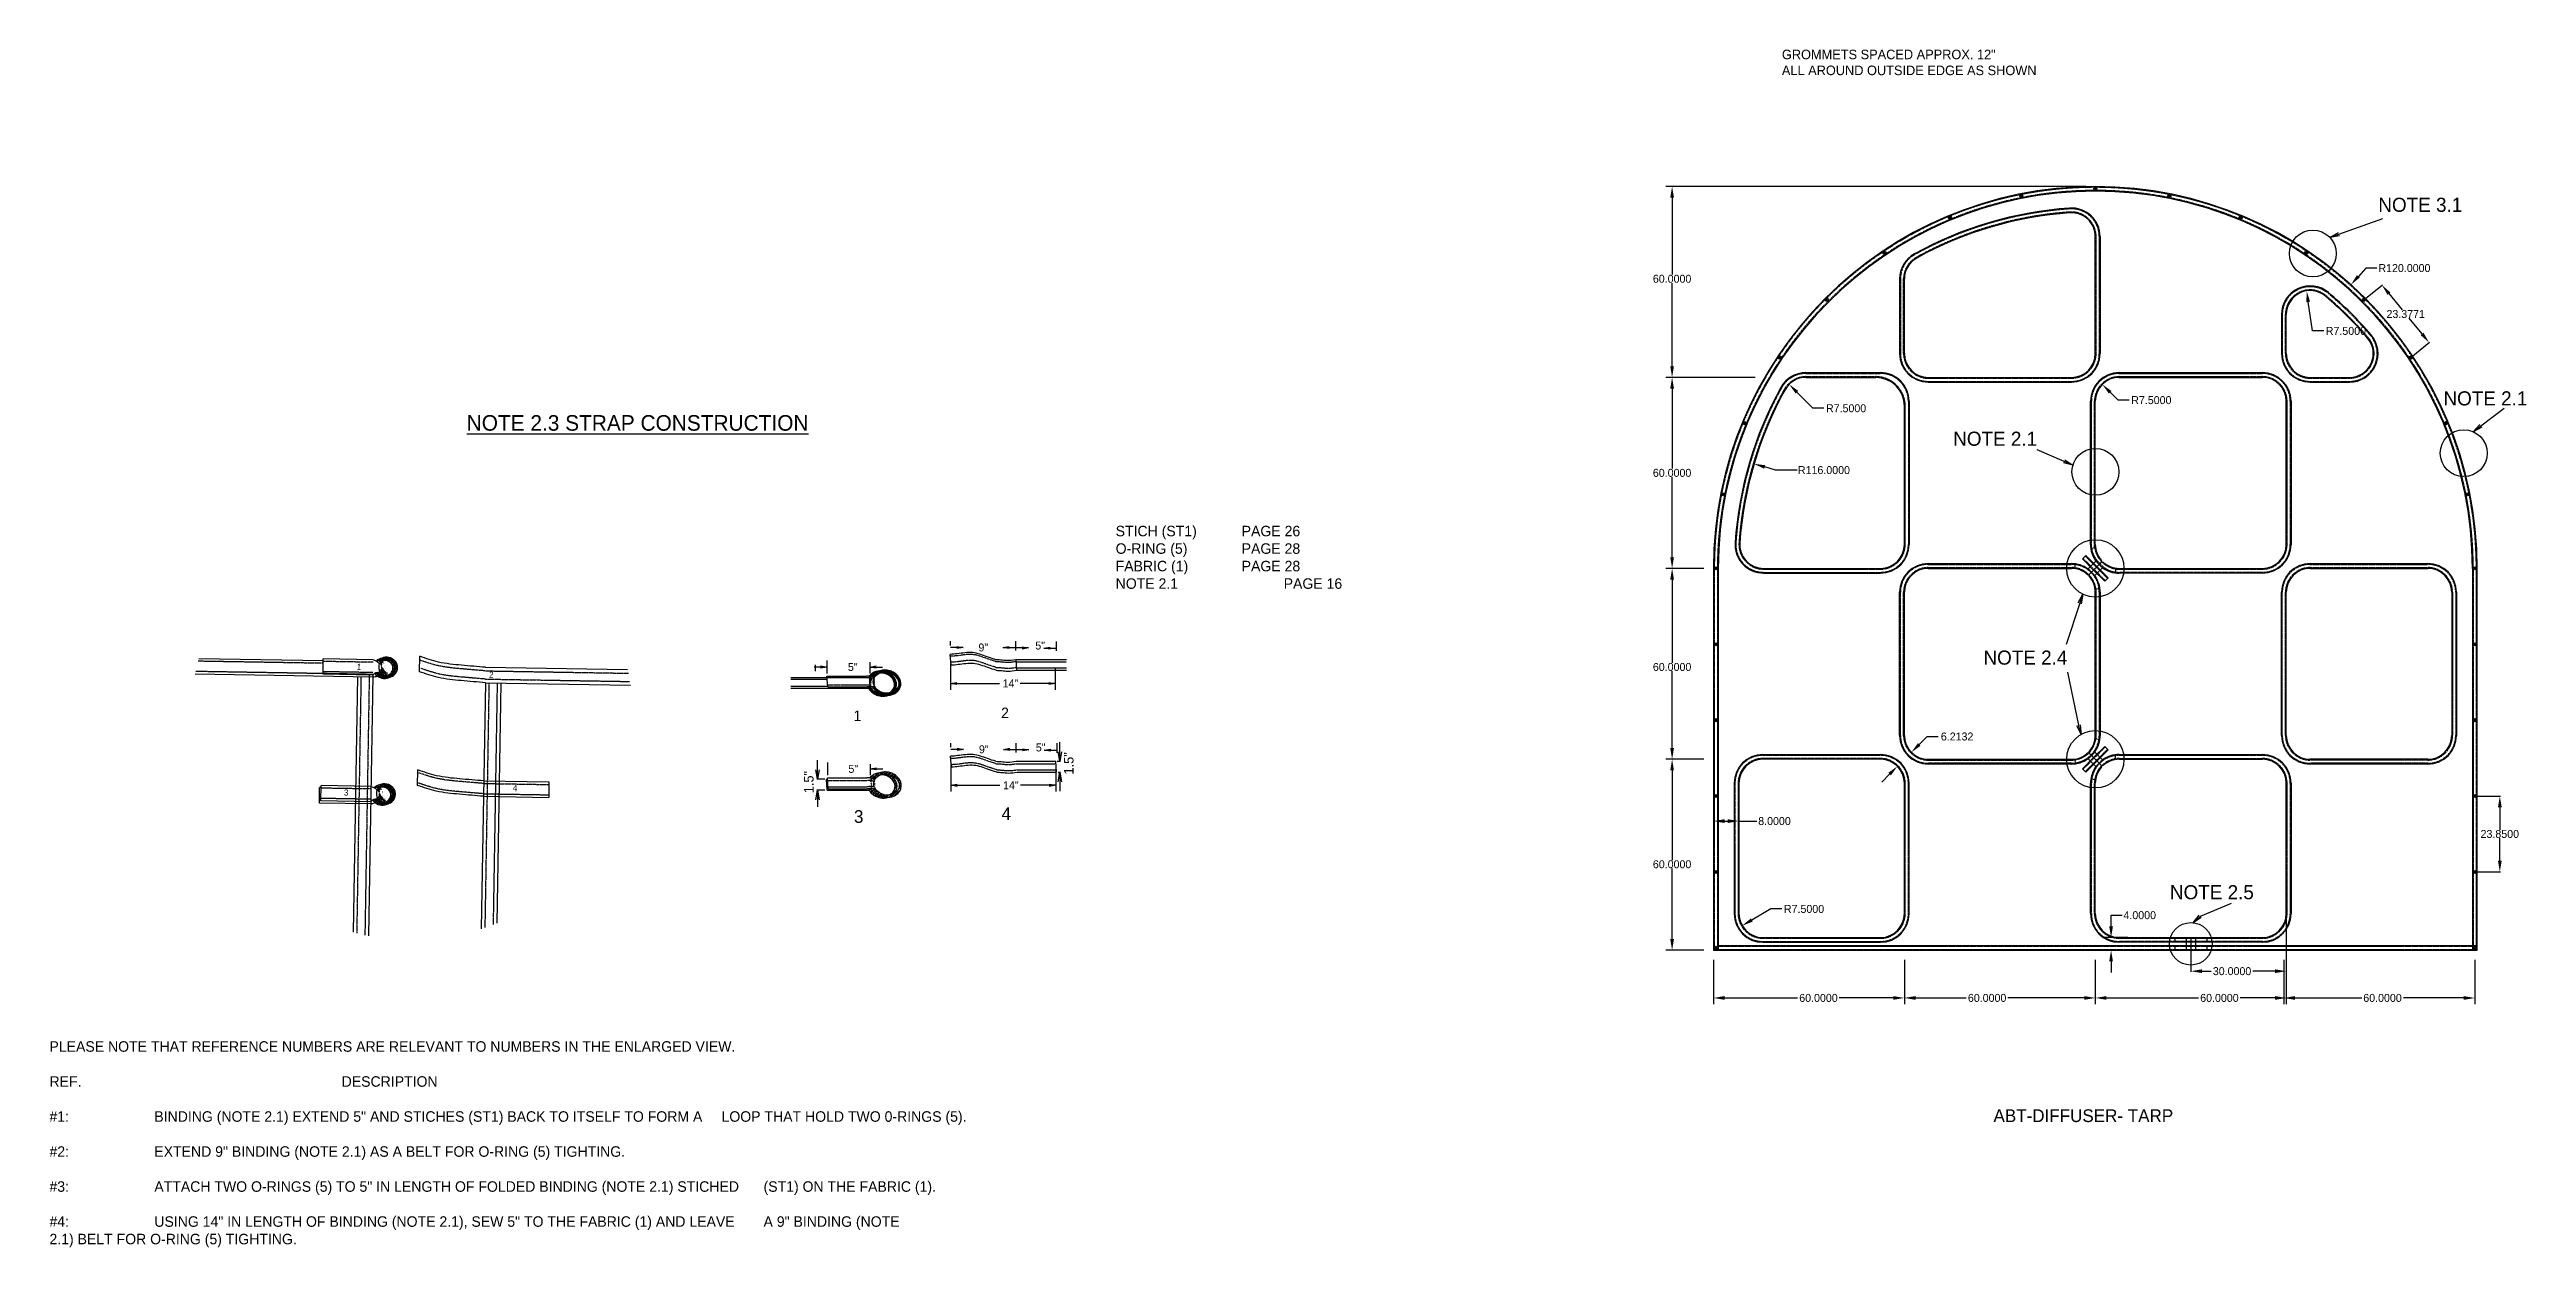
# Model space of a CAD drawing. Header units: inches. Extents: x -1914 to 19746, y -1697 to -663.
# Drawn here: x 2399 to 3177, y -1624 to -1247 of the extents above; entities that cross this region are included whole.
import ezdxf

# ---------------------------------------------------------------- set-up
doc = ezdxf.new("R2010")
doc.units = ezdxf.units.IN
doc.header["$MEASUREMENT"] = 0
doc.linetypes.add('HIDDEN', pattern=[0.375, 0.25, -0.125])
for name, color, linetype in [('DIMENSION', 7, 'Continuous'), ('FRAME 025', 7, 'Continuous'), ('GROMMET', 7, 'Continuous'), ('Object', 7, 'Continuous'), ('PEN2', 95, 'Continuous'), ('STECH', 7, 'HIDDEN'), ('TEXT', 7, 'Continuous'), ('Title Block', 7, 'Continuous'), ('WEBB', 5, 'Continuous')]:
    doc.layers.add(name, color=color, linetype=linetype)
doc.dimstyles.get("Standard").update_dxf_attribs({"dimtxt": 3.5, "dimasz": 3.5, "dimexe": 0.18, "dimexo": 0.0625, "dimgap": 0.09, "dimtad": 0, "dimtih": 1, "dimtoh": 1, "dimdec": 4, "dimzin": 0, "dimdsep": 46, "dimtxsty": 'Standard', "dimcen": 0.09, "dimadec": 0, "dimazin": 0, "dimtfac": 1, "dimtdec": 4, "dimtofl": 0, "dimtmove": 0, "dimatfit": 3, "dimfxl": 0, "dimtolj": 1, "dimtzin": 0, "dimarcsym": 0})
pattern_1 = [(45, (415.6628, 86.8669), (-0.61871843, 0.61871843), []), (45, (415.6628, 87.3044), (-0.61871843, 0.61871843), [])]
pattern_2 = [(45, (1353.8363, -1382.9453), (-0.26516504, 0.26516504), []), (45, (1353.8363, -1382.7578), (-0.26516504, 0.26516504), [])]

msp = doc.modelspace()

# ---------------------------------------------------------------- texts
at = {"layer": 'DIMENSION'}
for s, height, p in [('ALL AROUND OUTSIDE EDGE AS SHOWN', 3, (2943.02304, -1255.27738)), ('GROMMETS SPACED APPROX. 12"', 3, (2943.02304, -1250.27738)), ('ABT-DIFFUSER- TARP', 4, (3009.52304, -1584.27738))]:
    msp.add_text(s, height=height, dxfattribs=at).set_placement(p)
at = {"layer": 'Object'}
for s, height, p in [('1', 3.3, (2651.26685, -1458.24607)), ('2', 3.3, (2697.65317, -1457.33649)), ('3', 3.99374, (2651.4204, -1490.26236)), ('4', 3.99374, (2697.80671, -1489.35278))]:
    msp.add_text(s, height=height, dxfattribs=at).set_placement(p)
at = {"layer": 'Object', "char_height": 2.5, "attachment_point": 5}
for s, insert in [('9"', (2692.05742, -1435.14442)), ('5"', (2709.93161, -1434.55648)), ('5"', (2651.04857, -1441.28444)), ('14"', (2700.56848, -1446.43287)), ('9"', (2692.21097, -1467.16071)), ('5"', (2710.08515, -1466.57277)), ('5"', (2651.20211, -1473.30073)), ('14"', (2700.72203, -1478.44916))]:
    msp.add_mtext(s, dxfattribs=dict(at, insert=insert))
at = {"layer": 'PEN2', "char_height": 3.3, "attachment_point": 1}
for s, insert, width in [('\\pt91.8192;{\\C0;              \\H1.485x;  \\LNOTE 2.3 STRAP CONSTRUCTION\\l\\P\\P\\P\\P\\H0.6124x; }', (2508.90726, -1362.11651), 210.3834797), ('\\pt91.8192;{\\C0;PLEASE NOTE THAT REFERENCE NUMBERS ARE RELEVANT TO NUMBERS IN THE ENLARGED VIEW.\\P\\PREF.^IDESCRIPTION\\P^I\\P\\pt32.95;#1:^IBINDING (NOTE 2.1) EXTEND 5" AND STICHES (ST1) BACK TO ITSELF TO FORM A ^ILOOP THAT HOLD TWO 0-RINGS (5).\\P \\P#2:^IEXTEND 9" BINDING (NOTE 2.1) AS A BELT FOR O-RING (5) TIGHTING.\\P\\P#3:^IATTACH TWO O-RINGS (5) TO 5" IN LENGTH OF FOLDED BINDING (NOTE 2.1) STICHED ^I(ST1) ON THE FABRIC (1).\\P\\P\\pt32.95,91.8192;#4: ^IUSING 14" IN LENGTH OF BINDING (NOTE 2.1), SEW 5" TO THE FABRIC (1) AND LEAVE ^IA 9" BINDING (NOTE 2.1) BELT FOR O-RING (5) TIGHTING.\\P\\pt91.8192;\\P\\P\\H0.9091x; }', (2398.60288, -1558.88132), 274.4947321)]:
    msp.add_mtext(s, dxfattribs=dict(at, insert=insert, width=width))
at = {"layer": 'TEXT'}
for s, p in [('NOTE 3.1', (3130.46031, -1298.23558)), ('NOTE 2.1', (3150.92859, -1359.07504)), ('NOTE 2.1', (2996.86042, -1371.75501)), ('NOTE 2.4', (3006.36672, -1440.53498)), ('NOTE 2.5', (3064.96298, -1514.2619))]:
    msp.add_text(s, height=4.4353, dxfattribs=at).set_placement(p)
for s, height, rotation, p in [('1', 1.90667, 358.69868381, (2495.13586, -1442.16227)), ('2', 1.90667, 358.69868381, (2536.71714, -1444.60679)), ('1.5"', 3, 90, (2720.40952, -1475.05295)), ('4', 1.90667, 358.69868381, (2544.16744, -1480.28966)), ('3', 1.90667, 358.69868381, (2491.12078, -1481.65799))]:
    msp.add_text(s, height=height, rotation=rotation, dxfattribs=at).set_placement(p)
at = {"layer": 'TEXT', "insert": (2733.6582, -1396.90225), "char_height": 3.3, "width": 210.3834797, "attachment_point": 1}
msp.add_mtext('STICH (ST1)^I ^IPAGE 26\\PO-RING (5)^I^IPAGE 28\\PFABRIC (1)^I^IPAGE 28\\PNOTE 2.1^I^I^IPAGE 16', dxfattribs=at)
at = {"layer": 'TEXT', "ltscale": 0.015, "insert": (2637.23832, -1477.43688), "char_height": 3, "attachment_point": 5, "rotation": 90}
msp.add_mtext('1.5"', dxfattribs=at)

# ---------------------------------------------------------------- blocks, each defined once
blk = doc.blocks.new('_OPEN')
at = {"color": 0, "linetype": 'ByBlock'}
for p, q in [((-1, 0.17), (0, 0)), ((0, 0), (-1, -0.17)), ((0, 0), (-1, 0))]:
    blk.add_line(p, q, dxfattribs=at)
blk = doc.blocks.new('*D69')
at = {"layer": 'DEFPOINTS', "color": 0}
for p in [(2908.52, -1410.28), (2921.52, -1410.28), (2921.52, -1470.28)]:
    blk.add_point(p, dxfattribs=at)
at = {"layer": 'DIMENSION', "color": 0, "lineweight": -2}
for p, q in [((2918.52, -1410.28), (2906.52, -1410.28)), ((2908.52, -1413.78), (2908.52, -1439.94)), ((2908.52, -1466.78), (2908.52, -1442.62)), ((2918.52, -1470.28), (2906.52, -1470.28))]:
    blk.add_line(p, q, dxfattribs=at)
at = {"layer": 'DIMENSION', "color": 0}
for points in [[(2907.94, -1413.78), (2909.11, -1413.78), (2908.52, -1410.28)], [(2907.94, -1466.78), (2909.11, -1466.78), (2908.52, -1470.28)]]:
    blk.add_solid(points, dxfattribs=at)
at = {"layer": 'DIMENSION', "color": 0, "insert": (2908.52, -1441.28), "char_height": 2.5, "attachment_point": 5}
blk.add_mtext('\\A1;60.0000', dxfattribs=at)
blk = doc.blocks.new('*D71')
at = {"layer": 'DEFPOINTS', "color": 0}
for p in [(2981.52, -1530.28), (3041.52, -1530.28), (3041.52, -1545.28)]:
    blk.add_point(p, dxfattribs=at)
at = {"layer": 'DIMENSION', "color": 0, "lineweight": -2}
for p, q in [((2981.52, -1533.28), (2981.52, -1547.28)), ((3041.52, -1533.28), (3041.52, -1547.28)), ((2985.02, -1545.28), (3000.97, -1545.28)), ((3038.02, -1545.28), (3014.07, -1545.28))]:
    blk.add_line(p, q, dxfattribs=at)
at = {"layer": 'DIMENSION', "color": 0}
for points in [[(2985.02, -1544.69), (2985.02, -1545.86), (2981.52, -1545.28)], [(3038.02, -1544.69), (3038.02, -1545.86), (3041.52, -1545.28)]]:
    blk.add_solid(points, dxfattribs=at)
at = {"layer": 'DIMENSION', "color": 0, "insert": (3007.52, -1545.28), "char_height": 2.5, "attachment_point": 5}
blk.add_mtext('\\A1;60.0000', dxfattribs=at)
blk = doc.blocks.new('*D73')
at = {"layer": 'DEFPOINTS', "color": 0}
for p in [(2908.52, -1470.28), (2921.52, -1470.28), (2921.52, -1530.28)]:
    blk.add_point(p, dxfattribs=at)
at = {"layer": 'DIMENSION', "color": 0, "lineweight": -2}
for p, q in [((2918.52, -1470.28), (2906.52, -1470.28)), ((2908.52, -1473.78), (2908.52, -1501.94)), ((2908.52, -1526.78), (2908.52, -1504.62)), ((2918.52, -1530.28), (2906.52, -1530.28))]:
    blk.add_line(p, q, dxfattribs=at)
at = {"layer": 'DIMENSION', "color": 0}
for points in [[(2907.94, -1473.78), (2909.11, -1473.78), (2908.52, -1470.28)], [(2907.94, -1526.78), (2909.11, -1526.78), (2908.52, -1530.28)]]:
    blk.add_solid(points, dxfattribs=at)
at = {"layer": 'DIMENSION', "color": 0, "insert": (2908.52, -1503.28), "char_height": 2.5, "attachment_point": 5}
blk.add_mtext('\\A1;60.0000', dxfattribs=at)
blk = doc.blocks.new('*D74')
at = {"layer": 'DEFPOINTS', "color": 0}
for p in [(2921.52, -1530.28), (2981.52, -1530.28), (2981.52, -1545.28)]:
    blk.add_point(p, dxfattribs=at)
at = {"layer": 'DIMENSION', "color": 0, "lineweight": -2}
for p, q in [((2921.52, -1533.28), (2921.52, -1547.28)), ((2981.52, -1533.28), (2981.52, -1547.28)), ((2925.02, -1545.28), (2947.97, -1545.28)), ((2978.02, -1545.28), (2961.07, -1545.28))]:
    blk.add_line(p, q, dxfattribs=at)
at = {"layer": 'DIMENSION', "color": 0}
for points in [[(2925.02, -1544.69), (2925.02, -1545.86), (2921.52, -1545.28)], [(2978.02, -1544.69), (2978.02, -1545.86), (2981.52, -1545.28)]]:
    blk.add_solid(points, dxfattribs=at)
at = {"layer": 'DIMENSION', "color": 0, "insert": (2954.52, -1545.28), "char_height": 2.5, "attachment_point": 5}
blk.add_mtext('\\A1;60.0000', dxfattribs=at)
blk = doc.blocks.new('*D75')
at = {"layer": 'DEFPOINTS', "color": 0}
for p in [(2930.54, -1522.55), (2937.02, -1518.78)]:
    blk.add_point(p, dxfattribs=at)
at = {"layer": 'DIMENSION', "color": 0, "lineweight": -2}
for p, q in [((2939.52, -1517.32), (2933.57, -1520.79)), ((2943.02, -1517.32), (2939.52, -1517.32))]:
    blk.add_line(p, q, dxfattribs=at)
at = {"layer": 'DIMENSION', "color": 0}
blk.add_solid([(2933.27, -1520.29), (2933.86, -1521.3), (2930.54, -1522.55)], dxfattribs=at)
at = {"layer": 'DIMENSION', "color": 0, "insert": (2949.98, -1517.32), "char_height": 2.5, "attachment_point": 5}
blk.add_mtext('\\A1;R7.5000', dxfattribs=at)
blk = doc.blocks.new('*D76')
at = {"layer": 'DEFPOINTS', "color": 0}
for p in [(2921.52, -1489.7), (2929.52, -1489.7), (2929.52, -1489.7)]:
    blk.add_point(p, dxfattribs=at)
at = {"layer": 'DIMENSION', "color": 0, "lineweight": -2}
for p, q in [((2921.52, -1486.7), (2921.52, -1487.7)), ((2929.52, -1486.7), (2929.52, -1487.7)), ((2925.02, -1489.7), (2926.02, -1489.7)), ((2929.52, -1489.7), (2935.19, -1489.7))]:
    blk.add_line(p, q, dxfattribs=at)
at = {"layer": 'DIMENSION', "color": 0}
for points in [[(2925.02, -1489.12), (2925.02, -1490.29), (2921.52, -1489.7)], [(2926.02, -1489.12), (2926.02, -1490.29), (2929.52, -1489.7)]]:
    blk.add_solid(points, dxfattribs=at)
at = {"layer": 'DIMENSION', "color": 0, "insert": (2940.7, -1489.7), "char_height": 2.5, "attachment_point": 5}
blk.add_mtext('\\A1;8.0000', dxfattribs=at)
blk = doc.blocks.new('*D78')
at = {"layer": 'DEFPOINTS', "color": 0}
for p in [(3100.77, -1530.28), (3160.77, -1530.28), (3160.77, -1545.28)]:
    blk.add_point(p, dxfattribs=at)
at = {"layer": 'DIMENSION', "color": 0, "lineweight": -2}
for p, q in [((3100.77, -1533.28), (3100.77, -1547.28)), ((3160.77, -1533.28), (3160.77, -1547.28)), ((3104.27, -1545.28), (3125.22, -1545.28)), ((3157.27, -1545.28), (3138.32, -1545.28))]:
    blk.add_line(p, q, dxfattribs=at)
at = {"layer": 'DIMENSION', "color": 0}
for points in [[(3104.27, -1544.69), (3104.27, -1545.86), (3100.77, -1545.28)], [(3157.27, -1544.69), (3157.27, -1545.86), (3160.77, -1545.28)]]:
    blk.add_solid(points, dxfattribs=at)
at = {"layer": 'DIMENSION', "color": 0, "insert": (3131.77, -1545.28), "char_height": 2.5, "attachment_point": 5}
blk.add_mtext('\\A1;60.0000', dxfattribs=at)
blk = doc.blocks.new('*D79')
at = {"layer": 'DEFPOINTS', "color": 0}
for p in [(3046.48, -1530.28), (3054.75, -1526.28), (3054.75, -1530.28)]:
    blk.add_point(p, dxfattribs=at)
at = {"layer": 'DIMENSION', "color": 0, "lineweight": -2}
for p, q in [((3046.48, -1522.78), (3046.48, -1519.28)), ((3046.48, -1519.28), (3049.98, -1519.28)), ((3051.75, -1526.28), (3044.48, -1526.28)), ((3051.75, -1530.28), (3044.48, -1530.28)), ((3046.48, -1533.78), (3046.48, -1537.28))]:
    blk.add_line(p, q, dxfattribs=at)
at = {"layer": 'DIMENSION', "color": 0}
for points in [[(3045.89, -1522.78), (3047.06, -1522.78), (3046.48, -1526.28)], [(3045.89, -1533.78), (3047.06, -1533.78), (3046.48, -1530.28)]]:
    blk.add_solid(points, dxfattribs=at)
at = {"layer": 'DIMENSION', "color": 0, "insert": (3055.48, -1519.28), "char_height": 2.5, "attachment_point": 5}
blk.add_mtext('\\A1;4.0000', dxfattribs=at)
blk = doc.blocks.new('*D80')
at = {"layer": 'DEFPOINTS', "color": 0}
for p in [(3041.52, -1530.28), (3101.52, -1530.28), (3101.52, -1545.28)]:
    blk.add_point(p, dxfattribs=at)
at = {"layer": 'DIMENSION', "color": 0, "lineweight": -2}
for p, q in [((3041.52, -1533.28), (3041.52, -1547.28)), ((3101.52, -1533.28), (3101.52, -1547.28)), ((3045.02, -1545.28), (3073.97, -1545.28)), ((3098.02, -1545.28), (3087.07, -1545.28))]:
    blk.add_line(p, q, dxfattribs=at)
at = {"layer": 'DIMENSION', "color": 0}
for points in [[(3045.02, -1544.69), (3045.02, -1545.86), (3041.52, -1545.28)], [(3098.02, -1544.69), (3098.02, -1545.86), (3101.52, -1545.28)]]:
    blk.add_solid(points, dxfattribs=at)
at = {"layer": 'DIMENSION', "color": 0, "insert": (3080.52, -1545.28), "char_height": 2.5, "attachment_point": 5}
blk.add_mtext('\\A1;60.0000', dxfattribs=at)
blk = doc.blocks.new('*D81')
at = {"layer": 'DEFPOINTS', "color": 0}
for p in [(2908.52, -1290.28), (3041.52, -1290.28), (2937.6, -1350.28)]:
    blk.add_point(p, dxfattribs=at)
at = {"layer": 'DIMENSION', "color": 0, "lineweight": -2}
for p, q in [((3038.52, -1290.28), (2906.52, -1290.28)), ((2908.52, -1293.78), (2908.52, -1317.94)), ((2908.52, -1346.78), (2908.52, -1320.62)), ((2934.6, -1350.28), (2906.52, -1350.28))]:
    blk.add_line(p, q, dxfattribs=at)
at = {"layer": 'DIMENSION', "color": 0}
for points in [[(2907.94, -1293.78), (2909.11, -1293.78), (2908.52, -1290.28)], [(2907.94, -1346.78), (2909.11, -1346.78), (2908.52, -1350.28)]]:
    blk.add_solid(points, dxfattribs=at)
at = {"layer": 'DIMENSION', "color": 0, "insert": (2908.52, -1319.28), "char_height": 2.5, "attachment_point": 5}
blk.add_mtext('\\A1;60.0000', dxfattribs=at)
blk = doc.blocks.new('*D82')
at = {"layer": 'DEFPOINTS', "color": 0}
for p in [(2908.52, -1350.28), (2937.6, -1350.28), (2921.52, -1410.28)]:
    blk.add_point(p, dxfattribs=at)
at = {"layer": 'DIMENSION', "color": 0, "lineweight": -2}
for p, q in [((2934.6, -1350.28), (2906.52, -1350.28)), ((2908.52, -1353.78), (2908.52, -1378.94)), ((2908.52, -1406.78), (2908.52, -1381.62)), ((2918.52, -1410.28), (2906.52, -1410.28))]:
    blk.add_line(p, q, dxfattribs=at)
at = {"layer": 'DIMENSION', "color": 0}
for points in [[(2907.94, -1353.78), (2909.11, -1353.78), (2908.52, -1350.28)], [(2907.94, -1406.78), (2909.11, -1406.78), (2908.52, -1410.28)]]:
    blk.add_solid(points, dxfattribs=at)
at = {"layer": 'DIMENSION', "color": 0, "insert": (2908.52, -1380.28), "char_height": 2.5, "attachment_point": 5}
blk.add_mtext('\\A1;60.0000', dxfattribs=at)
blk = doc.blocks.new('*D83')
at = {"layer": 'DEFPOINTS', "color": 0}
for p in [(2945.3, -1352.44), (2950.57, -1357.78)]:
    blk.add_point(p, dxfattribs=at)
at = {"layer": 'DIMENSION', "color": 0, "lineweight": -2}
for p, q in [((2952.74, -1359.98), (2947.76, -1354.93)), ((2956.24, -1359.98), (2952.74, -1359.98))]:
    blk.add_line(p, q, dxfattribs=at)
at = {"layer": 'DIMENSION', "color": 0}
blk.add_solid([(2948.18, -1354.52), (2947.35, -1355.34), (2945.3, -1352.44)], dxfattribs=at)
at = {"layer": 'DIMENSION', "color": 0, "insert": (2963.2, -1359.98), "char_height": 2.5, "attachment_point": 5}
blk.add_mtext('\\A1;R7.5000', dxfattribs=at)
blk = doc.blocks.new('*D84')
at = {"layer": 'DEFPOINTS', "color": 0}
for p in [(3107.92, -1323.08), (3109.02, -1330.5)]:
    blk.add_point(p, dxfattribs=at)
at = {"layer": 'DIMENSION', "color": 0, "lineweight": -2}
for p, q in [((3109.79, -1335.67), (3108.44, -1326.55)), ((3113.29, -1335.67), (3109.79, -1335.67))]:
    blk.add_line(p, q, dxfattribs=at)
at = {"layer": 'DIMENSION', "color": 0}
blk.add_solid([(3109.01, -1326.46), (3107.86, -1326.63), (3107.92, -1323.08)], dxfattribs=at)
at = {"layer": 'DIMENSION', "color": 0, "insert": (3120.26, -1335.67), "char_height": 2.5, "attachment_point": 5}
blk.add_mtext('\\A1;R7.5000', dxfattribs=at)
blk = doc.blocks.new('*D61')
at = {"layer": 'DEFPOINTS', "color": 0}
for p in [(3121.84, -1321.12), (3041.52, -1410.28)]:
    blk.add_point(p, dxfattribs=at)
at = {"layer": 'DIMENSION', "color": 0, "lineweight": -2}
for p, q in [((3126.53, -1315.92), (3124.19, -1318.52)), ((3130.03, -1315.92), (3126.53, -1315.92)), ((3041.43, -1410.28), (3041.61, -1410.28)), ((3041.52, -1410.37), (3041.52, -1410.19))]:
    blk.add_line(p, q, dxfattribs=at)
at = {"layer": 'DIMENSION', "color": 0}
blk.add_solid([(3123.75, -1318.13), (3124.62, -1318.91), (3121.84, -1321.12)], dxfattribs=at)
at = {"layer": 'DIMENSION', "color": 0, "insert": (3138.66, -1315.92), "char_height": 2.5, "attachment_point": 5}
blk.add_mtext('\\A1;R120.0000', dxfattribs=at)
blk = doc.blocks.new('*D63')
at = {"layer": 'DEFPOINTS', "color": 0}
for p in [(3043.72, -1352.47), (3049.02, -1357.78)]:
    blk.add_point(p, dxfattribs=at)
at = {"layer": 'TEXT', "color": 0, "lineweight": -2}
for p, q in [((3048.67, -1357.42), (3046.19, -1354.95)), ((3052.17, -1357.42), (3048.67, -1357.42))]:
    blk.add_line(p, q, dxfattribs=at)
at = {"layer": 'TEXT', "color": 0}
blk.add_solid([(3046.61, -1354.54), (3045.78, -1355.36), (3043.72, -1352.47)], dxfattribs=at)
at = {"layer": 'TEXT', "color": 0, "insert": (3059.13, -1357.42), "char_height": 2.5, "attachment_point": 5}
blk.add_mtext('\\A1;R7.5000', dxfattribs=at)
blk = doc.blocks.new('*D65')
at = {"layer": 'DEFPOINTS', "color": 0}
for p in [(3101.52, -1505.87), (3071.52, -1529.55), (3071.52, -1536.87)]:
    blk.add_point(p, dxfattribs=at)
at = {"layer": 'TEXT', "color": 0, "lineweight": -2}
for p, q in [((3101.52, -1505.93), (3101.52, -1537.05)), ((3071.52, -1529.61), (3071.52, -1537.05)), ((3075.02, -1536.87), (3077.94, -1536.87)), ((3098.02, -1536.87), (3091.04, -1536.87))]:
    blk.add_line(p, q, dxfattribs=at)
at = {"layer": 'TEXT', "color": 0}
for points in [[(3075.02, -1536.28), (3075.02, -1537.45), (3071.52, -1536.87)], [(3098.02, -1536.28), (3098.02, -1537.45), (3101.52, -1536.87)]]:
    blk.add_solid(points, dxfattribs=at)
at = {"layer": 'TEXT', "color": 0, "insert": (3084.49, -1536.87), "char_height": 2.5, "attachment_point": 5}
blk.add_mtext('\\A1;30.0000', dxfattribs=at)
blk = doc.blocks.new('*D113')
at = {"layer": 'DEFPOINTS', "color": 0}
for p in [(3160.77, -1481.83), (3160.77, -1505.68), (3168.63, -1505.68)]:
    blk.add_point(p, dxfattribs=at)
at = {"layer": 'DIMENSION', "color": 0, "lineweight": -2}
for p, q in [((3160.84, -1481.83), (3168.81, -1481.83)), ((3168.63, -1485.33), (3168.63, -1492.41)), ((3168.63, -1502.18), (3168.63, -1495.09)), ((3160.84, -1505.68), (3168.81, -1505.68))]:
    blk.add_line(p, q, dxfattribs=at)
at = {"layer": 'DIMENSION', "color": 0}
for points in [[(3168.05, -1485.33), (3169.22, -1485.33), (3168.63, -1481.83)], [(3168.05, -1502.18), (3169.22, -1502.18), (3168.63, -1505.68)]]:
    blk.add_solid(points, dxfattribs=at)
at = {"layer": 'DIMENSION', "color": 0, "insert": (3168.63, -1493.75), "char_height": 2.5, "attachment_point": 5}
blk.add_mtext('\\A1;23.8500', dxfattribs=at)
blk = doc.blocks.new('*D114')
at = {"layer": 'DEFPOINTS', "color": 0}
for p in [(3125.85, -1325.95), (3140.68, -1344.03), (3146.41, -1339.32)]:
    blk.add_point(p, dxfattribs=at)
at = {"layer": 'DIMENSION', "color": 0, "lineweight": -2}
for p, q in [((3125.89, -1325.92), (3131.72, -1321.13)), ((3133.8, -1323.95), (3137.96, -1329.02)), ((3144.19, -1336.61), (3140.16, -1331.7)), ((3140.72, -1343.99), (3146.55, -1339.2))]:
    blk.add_line(p, q, dxfattribs=at)
at = {"layer": 'DIMENSION', "color": 0}
for points in [[(3134.25, -1323.58), (3133.35, -1324.32), (3131.58, -1321.25)], [(3144.64, -1336.24), (3143.74, -1336.98), (3146.41, -1339.32)]]:
    blk.add_solid(points, dxfattribs=at)
at = {"layer": 'DIMENSION', "color": 0, "insert": (3139.06, -1330.36), "char_height": 2.5, "attachment_point": 5}
blk.add_mtext('\\A1;23.3771', dxfattribs=at)
blk = doc.blocks.new('*D121')
at = {"layer": 'DEFPOINTS', "color": 0}
for p in [(2983.72, -1468.08), (2983.72, -1468.08), (2979.33, -1472.47)]:
    blk.add_point(p, dxfattribs=at)
at = {"layer": 'TEXT', "color": 0, "lineweight": -2}
for p, q in [((2986.19, -1465.61), (2988.67, -1463.13)), ((2988.67, -1463.13), (2992.17, -1463.13)), ((2983.68, -1468.04), (2983.59, -1467.95)), ((2976.85, -1474.95), (2974.38, -1477.42)), ((2979.37, -1472.52), (2979.45, -1472.6))]:
    blk.add_line(p, q, dxfattribs=at)
at = {"layer": 'TEXT', "color": 0}
for points in [[(2985.78, -1465.19), (2986.61, -1466.02), (2983.72, -1468.08)], [(2976.44, -1474.54), (2977.26, -1475.36), (2979.33, -1472.47)]]:
    blk.add_solid(points, dxfattribs=at)
at = {"layer": 'TEXT', "color": 0, "insert": (2998.09, -1463.13), "char_height": 2.5, "attachment_point": 5}
blk.add_mtext('\\A1;6.2132', dxfattribs=at)
blk = doc.blocks.new('*D122')
at = {"layer": 'DEFPOINTS', "color": 0}
for p in [(2934.27, -1377.43), (3045.52, -1410.28)]:
    blk.add_point(p, dxfattribs=at)
at = {"layer": 'TEXT', "color": 0, "lineweight": -2}
for p, q in [((2940.99, -1379.41), (2937.63, -1378.42)), ((2947.82, -1379.41), (2940.99, -1379.41))]:
    blk.add_line(p, q, dxfattribs=at)
at = {"layer": 'TEXT', "color": 0}
blk.add_solid([(2937.79, -1377.86), (2937.46, -1378.98), (2934.27, -1377.43)], dxfattribs=at)
at = {"layer": 'TEXT', "color": 0, "insert": (2956.24, -1379.41), "char_height": 2.5, "attachment_point": 5}
blk.add_mtext('\\A1;R116.0000', dxfattribs=at)

# ---------------------------------------------------------------- dimensions: what is measured, and where the dimension line sits
at = {"layer": 'DIMENSION'}
for base, p1, p2, angle, override, picture, middle, dimtype in [((2908.52304, -1290.27738), (2937.59999, -1350.27738), (3041.52304, -1290.27738), 90, {"dimscale": 1, "dimtxt": 2.5, "dimexe": 2, "dimexo": 3, "dimdle": 2}, '*D81', (2908.52304, -1319.27738), 160), ((3146.41335, -1339.31693), (3125.84552, -1325.95489), (3140.67579, -1344.02563), 309.375, {"dimtxt": 2.5}, '*D114', (3139.06076, -1330.35778), 161), ((2908.52304, -1350.27738), (2921.52304, -1410.27738), (2937.59999, -1350.27738), 90, {"dimscale": 1, "dimtxt": 2.5, "dimexe": 2, "dimexo": 3, "dimdle": 2}, '*D82', (2908.52304, -1380.27738), 160), ((2908.52304, -1410.27738), (2921.52304, -1470.27738), (2921.52304, -1410.27738), 90, {"dimscale": 1, "dimtxt": 2.5, "dimexe": 2, "dimexo": 3, "dimdle": 2}, '*D69', (2908.52304, -1441.27738), 160), ((2908.52304, -1470.27738), (2921.52304, -1530.27738), (2921.52304, -1470.27738), 90, {"dimscale": 1, "dimtxt": 2.5, "dimexe": 2, "dimexo": 3, "dimdle": 2}, '*D73', (2908.52304, -1503.27738), 160), ((3046.47588, -1530.27738), (3054.75193, -1526.27738), (3054.75193, -1530.27738), 90, {"dimscale": 1, "dimtxt": 2.5, "dimexe": 2, "dimexo": 3, "dimdle": 2}, '*D79', (3055.48255, -1519.27738), 160)]:
    dim = msp.add_linear_dim(base=base, p1=p1, p2=p2, angle=angle, dimstyle='Standard', override=override, dxfattribs=at)
    dim.commit()
    dim.dimension.update_dxf_attribs({"geometry": picture, "text_midpoint": middle, "dimtype": dimtype})
at = {"layer": 'DIMENSION', "ltscale": 0.8}
dim = msp.add_radius_dim(center=(3041.52304, -1410.27738), mpoint=(3121.84462, -1321.12333), dimstyle='Standard', override={"dimscale": 1, "dimtxt": 2.5, "dimexe": 2, "dimexo": 3, "dimdle": 2}, dxfattribs=at)
dim.commit()
dim.dimension.update_dxf_attribs({"geometry": '*D61', "text_midpoint": (3138.66171, -1315.92268)})
at = {"layer": 'DIMENSION'}
for center, mpoint, picture, middle in [((3109.02304, -1330.50264), (3107.92182, -1323.08392), '*D84', (3109.79038, -1335.67209)), ((2950.57042, -1357.77738), (2945.30484, -1352.43662), '*D83', (2952.73744, -1359.97534)), ((2937.02304, -1518.77738), (2930.54268, -1522.55296), '*D75', (2939.51698, -1517.32436))]:
    dim = msp.add_radius_dim(center=center, mpoint=mpoint, dimstyle='Standard', override={"dimscale": 1, "dimtxt": 2.5, "dimexe": 2, "dimexo": 3, "dimdle": 2, "dimtmove": 1}, dxfattribs=at)
    dim.commit()
    dim.dimension.update_dxf_attribs({"geometry": picture, "text_midpoint": middle, "dimtype": 164})
for base, p1, p2, picture, middle in [((2929.52304, -1489.70206), (2921.52304, -1489.70206), (2929.52304, -1489.70206), '*D76', (2940.69637, -1489.70206)), ((2981.52304, -1545.27738), (2921.52304, -1530.27738), (2981.52304, -1530.27738), '*D74', (2954.52304, -1545.27738)), ((3041.52304, -1545.27738), (2981.52304, -1530.27738), (3041.52304, -1530.27738), '*D71', (3007.52304, -1545.27738)), ((3101.52304, -1545.27738), (3041.52304, -1530.27738), (3101.52304, -1530.27738), '*D80', (3080.52304, -1545.27738)), ((3160.77304, -1545.27738), (3100.77304, -1530.27738), (3160.77304, -1530.27738), '*D78', (3131.77304, -1545.27738))]:
    dim = msp.add_linear_dim(base=base, p1=p1, p2=p2, dimstyle='Standard', override={"dimscale": 1, "dimtxt": 2.5, "dimexe": 2, "dimexo": 3, "dimdle": 2}, dxfattribs=at)
    dim.commit()
    dim.dimension.update_dxf_attribs({"geometry": picture, "text_midpoint": middle, "dimtype": 160})
dim = msp.add_linear_dim(base=(3168.63306, -1505.67738), p1=(3160.77304, -1481.82738), p2=(3160.77304, -1505.67738), angle=90, dimstyle='Standard', override={"dimtxt": 2.5}, dxfattribs=at)
dim.commit()
dim.dimension.update_dxf_attribs({"geometry": '*D113', "text_midpoint": (3168.63306, -1493.75238)})
at = {"layer": 'TEXT', "ltscale": 0.015}
dim = msp.add_radius_dim(center=(3049.02304, -1357.77738), mpoint=(3043.71974, -1352.47408), dimstyle='Standard', override={"dimscale": 1, "dimtxt": 2.5, "dimtmove": 1}, dxfattribs=at)
dim.commit()
dim.dimension.update_dxf_attribs({"geometry": '*D63', "text_midpoint": (3048.66948, -1357.42382), "dimtype": 164})
at = {"layer": 'TEXT'}
dim = msp.add_radius_dim(center=(3045.52304, -1410.27738), mpoint=(2934.27188, -1377.42651), dimstyle='Standard', override={"dimtxt": 2.5}, dxfattribs=at)
dim.commit()
dim.dimension.update_dxf_attribs({"geometry": '*D122', "text_midpoint": (2956.24198, -1379.40889), "dimtype": 164})
dim = msp.add_aligned_dim(p1=(2979.32634, -1472.47408), p2=(2983.71974, -1468.08068), distance=0, dimstyle='Standard', override={"dimtxt": 2.5}, dxfattribs=at)
dim.commit()
dim.dimension.update_dxf_attribs({"geometry": '*D121', "text_midpoint": (2998.09282, -1463.13093)})
at = {"layer": 'TEXT', "ltscale": 0.015}
dim = msp.add_linear_dim(base=(3071.52304, -1536.86627), p1=(3101.52304, -1505.87111), p2=(3071.52304, -1529.54669), dimstyle='Standard', override={"dimscale": 1, "dimtxt": 2.5}, dxfattribs=at)
dim.commit()
dim.dimension.update_dxf_attribs({"geometry": '*D65', "text_midpoint": (3084.48867, -1536.86627), "dimtype": 160})

# ---------------------------------------------------------------- hatches: boundary and pattern name
at = {"layer": 'Object'}
h = msp.add_hatch(dxfattribs=at)
h.set_pattern_fill('STEEL', color=256, scale=6.454687, angle=21.74594133, style=0)
h.set_pattern_definition([(66.745941, (-8661.4218, 2132.4484), (-0.741291204, 0.31854604), []), (66.745941, (-8661.5713, 2132.8231), (-0.741291204, 0.31854604), [])])
edge = h.paths.add_edge_path()
edge.add_spline(control_points=[(2505.30796, -1444.57315), (2504.60087, -1444.7262), (2503.84566, -1444.67173), (2502.47097, -1444.15127), (2501.85899, -1443.66828), (2501.46752, -1443.04625), (2501.46718, -1443.04571), (2501.46684, -1443.04517)], knot_values=[3.671411641, 3.671411641, 3.671411641, 3.671411641, 4.30758933, 4.30758933, 4.967161628, 4.967161628, 4.967734327, 4.967734327, 4.967734327, 4.967734327], degree=3, periodic=0)
edge.add_arc((2502.34002, -1445.81633), 2.90547, 107.48941636, 120.79844824)
edge.add_spline(control_points=[(2500.85237, -1443.32061), (2501.04677, -1443.61315), (2501.29062, -1443.87337), (2501.56937, -1444.09257)], knot_values=[3.695136361, 3.695136361, 3.695136361, 3.695136361, 4.01059126, 4.01059126, 4.01059126, 4.01059126], degree=3, periodic=0)
edge.add_spline(control_points=[(2501.56937, -1444.09257), (2501.85298, -1444.3156), (2502.17272, -1444.49616), (2503.21299, -1444.89001), (2503.99903, -1444.93882), (2504.92671, -1444.71681), (2505.12087, -1444.65268), (2505.30796, -1444.57315)], knot_values=[4.01059126, 4.01059126, 4.01059126, 4.01059126, 4.331556638, 4.331556638, 4.991128936, 4.991128936, 5.170611964, 5.170611964, 5.170611964, 5.170611964], degree=3, periodic=0)
edge = h.paths.add_edge_path()
edge.add_ellipse((2504.49549, -1441.43159), major_axis=(2.69451, -0.04503), ratio=0.898186306, start_angle=283.07785115, end_angle=477.96447236)
edge.add_ellipse((2503.83799, -1441.64047), major_axis=(2.69451, -0.04503), ratio=0.898186306, start_angle=297.96447236, end_angle=463.07785115, ccw=False)
edge = h.paths.add_edge_path()
edge.add_spline(control_points=[(2501.58056, -1439.63763), (2501.72968, -1439.43023), (2501.90369, -1439.23971), (2502.37308, -1438.83482), (2502.68755, -1438.64234), (2503.02499, -1438.49949)], knot_values=[8.31237329, 8.31237329, 8.31237329, 8.31237329, 8.541552788, 8.541552788, 8.865204548, 8.865204548, 8.865204548, 8.865204548], degree=3, periodic=0)
edge.add_spline(control_points=[(2503.02499, -1438.49949), (2502.43988, -1438.62744), (2501.88784, -1438.89512), (2501.38172, -1439.3317), (2501.32454, -1439.38474), (2501.26939, -1439.43971)], knot_values=[1.826315613, 1.826315613, 1.826315613, 1.826315613, 2.352839743, 2.352839743, 2.422409425, 2.422409425, 2.422409425, 2.422409425], degree=3, periodic=0)
edge.add_arc((2498.43012, -1444.24705), 5.58319, 55.64826769, 59.43347324, ccw=False)
h = msp.add_hatch(dxfattribs=at)
h.set_pattern_fill('STEEL', color=256, scale=4.841016, angle=171.74594133, style=0)
h.set_pattern_definition([(216.7459413, (-8661.4218, 2132.4484), (0.362027996, -0.484885925), []), (216.7459413, (-8661.46525, 2132.149), (0.362027996, -0.484885925), [])])
edge = h.paths.add_edge_path()
edge.add_spline(control_points=[(2505.30796, -1444.57315), (2505.33396, -1444.56752), (2505.3599, -1444.56161), (2506.11501, -1444.3809), (2506.78644, -1443.98164), (2507.71681, -1442.87961), (2507.98503, -1442.1897), (2507.99672, -1441.4901), (2508.00364, -1441.07628), (2507.9229, -1440.66145), (2507.48105, -1439.60277), (2506.95233, -1439.03259), (2505.65017, -1438.30787), (2504.87936, -1438.15065), (2503.75018, -1438.25642), (2503.37521, -1438.35122), (2503.02499, -1438.49949)], knot_values=[4.967734327, 4.967734327, 4.967734327, 4.967734327, 4.991128936, 4.991128936, 5.650701234, 5.650701234, 6.283185307, 6.283185307, 6.283185307, 6.657308156, 6.657308156, 7.316880454, 7.316880454, 7.976452752, 7.976452752, 8.31237329, 8.31237329, 8.31237329, 8.31237329], degree=3, periodic=0)
edge.add_spline(control_points=[(2503.02499, -1438.49949), (2502.68755, -1438.64234), (2502.37308, -1438.83482), (2501.90369, -1439.23971), (2501.72968, -1439.43023), (2501.58056, -1439.63763)], knot_values=[8.31237329, 8.31237329, 8.31237329, 8.31237329, 8.63602505, 8.63602505, 8.865204548, 8.865204548, 8.865204548, 8.865204548], degree=3, periodic=0)
edge.add_arc((2498.43012, -1444.24705), 5.58319, 47.3672741, 55.64826769, ccw=False)
edge.add_ellipse((2504.49549, -1441.43159), major_axis=(2.69451, -0.04503), ratio=0.898186306, start_angle=477.96447236, end_angle=508.80245257, ccw=False)
edge.add_ellipse((2504.49549, -1441.43159), major_axis=(2.69451, -0.04503), ratio=0.898186306, start_angle=283.07785115, end_angle=477.96447236, ccw=False)
edge.add_ellipse((2504.49549, -1441.43159), major_axis=(2.69451, -0.04503), ratio=0.898186306, start_angle=218.74063, end_angle=283.07785115, ccw=False)
edge.add_arc((2502.34002, -1445.81633), 2.90547, 89.43845969, 107.48941636)
edge.add_spline(control_points=[(2501.46684, -1443.04517), (2501.46718, -1443.04571), (2501.46752, -1443.04625), (2501.85899, -1443.66828), (2502.47097, -1444.15127), (2503.84566, -1444.67173), (2504.60087, -1444.7262), (2505.30796, -1444.57315)], knot_values=[3.671411641, 3.671411641, 3.671411641, 3.671411641, 3.67198434, 3.67198434, 4.331556638, 4.331556638, 4.967734327, 4.967734327, 4.967734327, 4.967734327], degree=3, periodic=0)
h = msp.add_hatch(dxfattribs=at)
h.set_pattern_fill('STEEL', color=256, scale=3, style=0)
h.set_pattern_definition(pattern_2)
edge = h.paths.add_edge_path()
edge.add_spline(control_points=[(2655.7935, -1447.502), (2655.92416, -1447.82248), (2656.09979, -1448.12933), (2656.56067, -1448.74374), (2656.85877, -1449.04389), (2657.53088, -1449.56589), (2657.90488, -1449.78776), (2658.70021, -1450.13921), (2659.12152, -1450.26877), (2659.98071, -1450.42664), (2660.41857, -1450.45493), (2661.27907, -1450.40675), (2661.7017, -1450.33027), (2662.49998, -1450.07465), (2662.87563, -1449.89544), (2663.54832, -1449.44298), (2663.84527, -1449.16955), (2664.32982, -1448.5473), (2664.51706, -1448.19845), (2664.66415, -1447.7486), (2664.6872, -1447.6678), (2664.70713, -1447.58625), (2664.76627, -1447.34426), (2664.79783, -1447.09556), (2664.807, -1446.45498), (2664.74401, -1446.06153), (2664.49255, -1445.30543), (2664.30438, -1444.94276), (2663.82451, -1444.27508), (2663.53291, -1443.96997), (2662.87184, -1443.43685), (2662.50239, -1443.20881), (2661.714, -1442.84418), (2661.2951, -1442.70761), (2660.43843, -1442.53525), (2660.00071, -1442.49948), (2659.13818, -1442.53263), (2658.71339, -1442.60157), (2657.90851, -1442.84245), (2657.52841, -1443.01445), (2656.84456, -1443.4534), (2656.54089, -1443.72051), (2656.2634, -1444.05976), (2656.23661, -1444.09377), (2656.21049, -1444.12822)], knot_values=[3.673009753, 3.673009753, 3.673009753, 3.673009753, 3.921304664, 3.921304664, 4.208786537, 4.208786537, 4.49626841, 4.49626841, 4.783750283, 4.783750283, 5.071232156, 5.071232156, 5.35871403, 5.35871403, 5.646195903, 5.646195903, 5.933677776, 5.933677776, 6.221159649, 6.221159649, 6.283185307, 6.283185307, 6.283185307, 6.467225621, 6.467225621, 6.754707494, 6.754707494, 7.042189367, 7.042189367, 7.32967124, 7.32967124, 7.617153113, 7.617153113, 7.904634986, 7.904634986, 8.192116859, 8.192116859, 8.479598732, 8.479598732, 8.767080606, 8.767080606, 9.054562479, 9.054562479, 9.086105043, 9.086105043, 9.086105043, 9.086105043], degree=3, periodic=0)
edge.add_arc((2655.74719, -1447.80879), 3.70961, 71.94771459, 82.8254889, ccw=False)
edge.add_ellipse((2660.16259, -1446.47565), major_axis=(3.93741, -0.96223), ratio=0.811923965, start_angle=222.86587567, end_angle=515.66996413, ccw=False)
edge.add_ellipse((2660.16259, -1446.47565), major_axis=(3.93741, -0.96223), ratio=0.811923965, start_angle=213.56578796, end_angle=222.86587567, ccw=False)
edge.add_arc((2656.77971, -1454.59893), 7.16513, 92.63920529, 97.91131453)
at = {"layer": 'Object', "ltscale": 2}
h = msp.add_hatch(dxfattribs=at)
h.set_pattern_fill('STEEL', color=256, scale=3, style=0)
h.set_pattern_definition(pattern_2)
edge = h.paths.add_edge_path()
edge.add_spline(control_points=[(2657.21276, -1447.4469), (2657.32974, -1447.69144), (2657.47304, -1447.92657), (2657.88666, -1448.47798), (2658.18476, -1448.77812), (2658.85687, -1449.30012), (2659.23086, -1449.52199), (2660.0262, -1449.87344), (2660.4475, -1450.00301), (2661.3067, -1450.16087), (2661.74455, -1450.18917), (2662.60506, -1450.14099), (2663.02769, -1450.0645), (2663.82597, -1449.80888), (2664.20162, -1449.62967), (2664.87431, -1449.17721), (2665.17125, -1448.90378), (2665.6558, -1448.28153), (2665.84304, -1447.93268), (2665.99014, -1447.48283), (2666.01319, -1447.40204), (2666.03312, -1447.32048), (2666.09226, -1447.07849), (2666.12382, -1446.82979), (2666.13299, -1446.18922), (2666.07, -1445.79577), (2665.81854, -1445.03966), (2665.63036, -1444.67699), (2665.1505, -1444.00931), (2664.8589, -1443.7042), (2664.19783, -1443.17108), (2663.82838, -1442.94304), (2663.03999, -1442.57842), (2662.62108, -1442.44184), (2661.76442, -1442.26948), (2661.3267, -1442.23371), (2660.46417, -1442.26687), (2660.03937, -1442.33581), (2659.23449, -1442.57669), (2658.8544, -1442.74869), (2658.17055, -1443.18763), (2657.86687, -1443.45475), (2657.45533, -1443.95789), (2657.31635, -1444.17144), (2657.20303, -1444.39679)], knot_values=[3.727955315, 3.727955315, 3.727955315, 3.727955315, 3.921304664, 3.921304664, 4.208786537, 4.208786537, 4.49626841, 4.49626841, 4.783750283, 4.783750283, 5.071232156, 5.071232156, 5.35871403, 5.35871403, 5.646195903, 5.646195903, 5.933677776, 5.933677776, 6.221159649, 6.221159649, 6.283185307, 6.283185307, 6.283185307, 6.467225621, 6.467225621, 6.754707494, 6.754707494, 7.042189367, 7.042189367, 7.32967124, 7.32967124, 7.617153113, 7.617153113, 7.904634986, 7.904634986, 8.192116859, 8.192116859, 8.479598732, 8.479598732, 8.767080606, 8.767080606, 9.054562479, 9.054562479, 9.240225003, 9.240225003, 9.240225003, 9.240225003], degree=3, periodic=0)
edge.add_arc((2655.74719, -1447.80879), 3.70961, 57.2271158, 66.89286019, ccw=False)
edge.add_ellipse((2661.48857, -1446.20988), major_axis=(3.93741, -0.96223), ratio=0.811923965, start_angle=220.11928845, end_angle=529.66365189, ccw=False)
edge.add_arc((2656.77971, -1454.59893), 7.16513, 80.40356553, 86.53502641)
at = {"layer": 'Object'}
h = msp.add_hatch(dxfattribs=at)
h.set_pattern_fill('STEEL', color=256, scale=6.454687, angle=21.74594133, style=0)
h.set_pattern_definition([(66.745941, (-8662.0872, 2092.6353), (-0.741291204, 0.31854604), []), (66.745941, (-8662.2367, 2093.01), (-0.741291204, 0.31854604), [])])
edge = h.paths.add_edge_path()
edge.add_spline(control_points=[(2504.64257, -1484.3863), (2503.93548, -1484.53936), (2503.18028, -1484.48489), (2501.80559, -1483.96443), (2501.1936, -1483.48144), (2500.80214, -1482.85941), (2500.8018, -1482.85887), (2500.80146, -1482.85833)], knot_values=[3.671411641, 3.671411641, 3.671411641, 3.671411641, 4.30758933, 4.30758933, 4.967161628, 4.967161628, 4.967734327, 4.967734327, 4.967734327, 4.967734327], degree=3, periodic=0)
edge.add_arc((2501.67464, -1485.62948), 2.90547, 107.48941636, 120.79844824)
edge.add_spline(control_points=[(2500.18698, -1483.13376), (2500.38138, -1483.42631), (2500.62524, -1483.68653), (2500.90398, -1483.90573)], knot_values=[3.695136361, 3.695136361, 3.695136361, 3.695136361, 4.01059126, 4.01059126, 4.01059126, 4.01059126], degree=3, periodic=0)
edge.add_spline(control_points=[(2500.90398, -1483.90573), (2501.1876, -1484.12876), (2501.50733, -1484.30932), (2502.5476, -1484.70317), (2503.33364, -1484.75198), (2504.26133, -1484.52997), (2504.45549, -1484.46584), (2504.64257, -1484.3863)], knot_values=[4.01059126, 4.01059126, 4.01059126, 4.01059126, 4.331556638, 4.331556638, 4.991128936, 4.991128936, 5.170611964, 5.170611964, 5.170611964, 5.170611964], degree=3, periodic=0)
edge = h.paths.add_edge_path()
edge.add_ellipse((2503.8301, -1481.24475), major_axis=(2.69451, -0.04503), ratio=0.898186306, start_angle=283.07785115, end_angle=477.96447236)
edge.add_ellipse((2503.17261, -1481.45363), major_axis=(2.69451, -0.04503), ratio=0.898186306, start_angle=297.96447236, end_angle=463.07785115, ccw=False)
edge = h.paths.add_edge_path()
edge.add_spline(control_points=[(2500.91517, -1479.45079), (2501.0643, -1479.24339), (2501.23831, -1479.05287), (2501.7077, -1478.64797), (2502.02217, -1478.4555), (2502.3596, -1478.31265)], knot_values=[8.31237329, 8.31237329, 8.31237329, 8.31237329, 8.541552788, 8.541552788, 8.865204548, 8.865204548, 8.865204548, 8.865204548], degree=3, periodic=0)
edge.add_spline(control_points=[(2502.3596, -1478.31265), (2501.77449, -1478.4406), (2501.22245, -1478.70827), (2500.71633, -1479.14486), (2500.65916, -1479.1979), (2500.604, -1479.25287)], knot_values=[1.826315613, 1.826315613, 1.826315613, 1.826315613, 2.352839743, 2.352839743, 2.422409425, 2.422409425, 2.422409425, 2.422409425], degree=3, periodic=0)
edge.add_arc((2497.76474, -1484.06021), 5.58319, 55.64826769, 59.43347324, ccw=False)
h = msp.add_hatch(dxfattribs=at)
h.set_pattern_fill('STEEL', color=256, scale=4.841016, angle=171.74594133, style=0)
h.set_pattern_definition([(216.7459413, (-8662.0872, 2092.6353), (0.362027996, -0.484885925), []), (216.7459413, (-8662.13064, 2092.33584), (0.362027996, -0.484885925), [])])
edge = h.paths.add_edge_path()
edge.add_spline(control_points=[(2504.64257, -1484.3863), (2504.66858, -1484.38068), (2504.69451, -1484.37477), (2505.44962, -1484.19406), (2506.12106, -1483.7948), (2507.05142, -1482.69277), (2507.31964, -1482.00286), (2507.33134, -1481.30326), (2507.33825, -1480.88944), (2507.25752, -1480.47461), (2506.81567, -1479.41593), (2506.28695, -1478.84575), (2504.98478, -1478.12103), (2504.21398, -1477.96381), (2503.08479, -1478.06958), (2502.70983, -1478.16438), (2502.3596, -1478.31265)], knot_values=[4.967734327, 4.967734327, 4.967734327, 4.967734327, 4.991128936, 4.991128936, 5.650701234, 5.650701234, 6.283185307, 6.283185307, 6.283185307, 6.657308156, 6.657308156, 7.316880454, 7.316880454, 7.976452752, 7.976452752, 8.31237329, 8.31237329, 8.31237329, 8.31237329], degree=3, periodic=0)
edge.add_spline(control_points=[(2502.3596, -1478.31265), (2502.02217, -1478.4555), (2501.7077, -1478.64797), (2501.23831, -1479.05287), (2501.0643, -1479.24339), (2500.91517, -1479.45079)], knot_values=[8.31237329, 8.31237329, 8.31237329, 8.31237329, 8.63602505, 8.63602505, 8.865204548, 8.865204548, 8.865204548, 8.865204548], degree=3, periodic=0)
edge.add_arc((2497.76474, -1484.06021), 5.58319, 47.3672741, 55.64826769, ccw=False)
edge.add_ellipse((2503.8301, -1481.24475), major_axis=(2.69451, -0.04503), ratio=0.898186306, start_angle=477.96447236, end_angle=508.80245257, ccw=False)
edge.add_ellipse((2503.8301, -1481.24475), major_axis=(2.69451, -0.04503), ratio=0.898186306, start_angle=283.07785115, end_angle=477.96447236, ccw=False)
edge.add_ellipse((2503.8301, -1481.24475), major_axis=(2.69451, -0.04503), ratio=0.898186306, start_angle=218.74063, end_angle=283.07785115, ccw=False)
edge.add_arc((2501.67464, -1485.62948), 2.90547, 89.43845969, 107.48941636)
edge.add_spline(control_points=[(2500.80146, -1482.85833), (2500.8018, -1482.85887), (2500.80214, -1482.85941), (2501.1936, -1483.48144), (2501.80559, -1483.96443), (2503.18028, -1484.48489), (2503.93548, -1484.53936), (2504.64257, -1484.3863)], knot_values=[3.671411641, 3.671411641, 3.671411641, 3.671411641, 3.67198434, 3.67198434, 4.331556638, 4.331556638, 4.967734327, 4.967734327, 4.967734327, 4.967734327], degree=3, periodic=0)
h = msp.add_hatch(dxfattribs=at)
h.set_pattern_fill('STEEL', color=256, scale=7, style=0)
h.set_pattern_definition(pattern_1)
edge = h.paths.add_edge_path()
edge.add_spline(control_points=[(2655.94705, -1479.51829), (2656.07771, -1479.83878), (2656.25334, -1480.14562), (2656.71422, -1480.76004), (2657.01232, -1481.06018), (2657.68443, -1481.58218), (2658.05842, -1481.80405), (2658.85375, -1482.1555), (2659.27506, -1482.28506), (2660.13426, -1482.44293), (2660.57211, -1482.47122), (2661.43261, -1482.42304), (2661.85525, -1482.34656), (2662.65353, -1482.09094), (2663.02918, -1481.91173), (2663.70187, -1481.45927), (2663.99881, -1481.18584), (2664.48336, -1480.56359), (2664.6706, -1480.21474), (2664.8177, -1479.76489), (2664.84074, -1479.6841), (2664.86067, -1479.60254), (2664.91981, -1479.36055), (2664.95138, -1479.11185), (2664.96055, -1478.47127), (2664.89756, -1478.07783), (2664.6461, -1477.32172), (2664.45792, -1476.95905), (2663.97806, -1476.29137), (2663.68645, -1475.98626), (2663.02538, -1475.45314), (2662.65593, -1475.2251), (2661.86755, -1474.86047), (2661.44864, -1474.7239), (2660.59197, -1474.55154), (2660.15426, -1474.51577), (2659.29173, -1474.54892), (2658.86693, -1474.61786), (2658.06205, -1474.85874), (2657.68196, -1475.03074), (2656.99811, -1475.46969), (2656.69443, -1475.7368), (2656.41694, -1476.07605), (2656.39016, -1476.11006), (2656.36403, -1476.14451)], knot_values=[3.673009753, 3.673009753, 3.673009753, 3.673009753, 3.921304664, 3.921304664, 4.208786537, 4.208786537, 4.49626841, 4.49626841, 4.783750283, 4.783750283, 5.071232156, 5.071232156, 5.35871403, 5.35871403, 5.646195903, 5.646195903, 5.933677776, 5.933677776, 6.221159649, 6.221159649, 6.283185307, 6.283185307, 6.283185307, 6.467225621, 6.467225621, 6.754707494, 6.754707494, 7.042189367, 7.042189367, 7.32967124, 7.32967124, 7.617153113, 7.617153113, 7.904634986, 7.904634986, 8.192116859, 8.192116859, 8.479598732, 8.479598732, 8.767080606, 8.767080606, 9.054562479, 9.054562479, 9.086105043, 9.086105043, 9.086105043, 9.086105043], degree=3, periodic=0)
edge.add_arc((2655.90073, -1479.82508), 3.70961, 71.94771459, 82.8254889, ccw=False)
edge.add_ellipse((2660.31613, -1478.49194), major_axis=(3.93741, -0.96223), ratio=0.811923965, start_angle=222.86587567, end_angle=515.66996413, ccw=False)
edge.add_ellipse((2660.31613, -1478.49194), major_axis=(3.93741, -0.96223), ratio=0.811923965, start_angle=213.56578796, end_angle=222.86587567, ccw=False)
edge.add_arc((2656.93326, -1486.61522), 7.16513, 92.63920529, 97.91131453)
at = {"layer": 'Object', "ltscale": 2}
h = msp.add_hatch(dxfattribs=at)
h.set_pattern_fill('STEEL', color=256, scale=7, style=0)
h.set_pattern_definition(pattern_1)
edge = h.paths.add_edge_path()
edge.add_spline(control_points=[(2657.3663, -1479.46319), (2657.48328, -1479.70773), (2657.62659, -1479.94287), (2658.0402, -1480.49427), (2658.3383, -1480.79442), (2659.01041, -1481.31641), (2659.38441, -1481.53829), (2660.17974, -1481.88973), (2660.60105, -1482.0193), (2661.46024, -1482.17716), (2661.8981, -1482.20546), (2662.7586, -1482.15728), (2663.18123, -1482.0808), (2663.97951, -1481.82517), (2664.35516, -1481.64597), (2665.02785, -1481.1935), (2665.3248, -1480.92007), (2665.80935, -1480.29782), (2665.99659, -1479.94898), (2666.14368, -1479.49913), (2666.16673, -1479.41833), (2666.18666, -1479.33677), (2666.2458, -1479.09478), (2666.27736, -1478.84608), (2666.28653, -1478.20551), (2666.22354, -1477.81206), (2665.97208, -1477.05595), (2665.78391, -1476.69328), (2665.30404, -1476.02561), (2665.01244, -1475.7205), (2664.35137, -1475.18737), (2663.98192, -1474.95933), (2663.19353, -1474.59471), (2662.77463, -1474.45813), (2661.91796, -1474.28578), (2661.48024, -1474.25), (2660.61771, -1474.28316), (2660.19292, -1474.3521), (2659.38804, -1474.59298), (2659.00794, -1474.76498), (2658.32409, -1475.20392), (2658.02042, -1475.47104), (2657.60887, -1475.97418), (2657.46989, -1476.18773), (2657.35658, -1476.41308)], knot_values=[3.727955315, 3.727955315, 3.727955315, 3.727955315, 3.921304664, 3.921304664, 4.208786537, 4.208786537, 4.49626841, 4.49626841, 4.783750283, 4.783750283, 5.071232156, 5.071232156, 5.35871403, 5.35871403, 5.646195903, 5.646195903, 5.933677776, 5.933677776, 6.221159649, 6.221159649, 6.283185307, 6.283185307, 6.283185307, 6.467225621, 6.467225621, 6.754707494, 6.754707494, 7.042189367, 7.042189367, 7.32967124, 7.32967124, 7.617153113, 7.617153113, 7.904634986, 7.904634986, 8.192116859, 8.192116859, 8.479598732, 8.479598732, 8.767080606, 8.767080606, 9.054562479, 9.054562479, 9.240225003, 9.240225003, 9.240225003, 9.240225003], degree=3, periodic=0)
edge.add_arc((2655.90073, -1479.82508), 3.70961, 57.2271158, 66.89286019, ccw=False)
edge.add_ellipse((2661.64212, -1478.22617), major_axis=(3.93741, -0.96223), ratio=0.811923965, start_angle=220.11928845, end_angle=529.66365189, ccw=False)
edge.add_arc((2656.93326, -1486.61522), 7.16513, 80.40356553, 86.53502641)

# ---------------------------------------------------------------- linework, layer by layer
at = {"layer": 'FRAME 025'}
for centre in [(2661.48857, -1446.20988), (2661.64212, -1478.22617)]:
    msp.add_ellipse(centre, major_axis=(3.93741, -0.96223), ratio=0.811923965, dxfattribs=at)
for points, knots in [([(2666.03312, -1447.32048), (2666.09226, -1447.07849), (2666.12382, -1446.82979), (2666.13299, -1446.18922), (2666.07, -1445.79577), (2665.81854, -1445.03966), (2665.63036, -1444.67699), (2665.1505, -1444.00931), (2664.8589, -1443.7042), (2664.19783, -1443.17108), (2663.82838, -1442.94304), (2663.03999, -1442.57842), (2662.62108, -1442.44184), (2661.76442, -1442.26948), (2661.3267, -1442.23371), (2660.46417, -1442.26687), (2660.03937, -1442.33581), (2659.23449, -1442.57669), (2658.8544, -1442.74869), (2658.17055, -1443.18763), (2657.86687, -1443.45475), (2657.45533, -1443.95789), (2657.31635, -1444.17144), (2657.20303, -1444.39679)], [6.283185307, 6.283185307, 6.283185307, 6.283185307, 6.467225621, 6.467225621, 6.754707494, 6.754707494, 7.042189367, 7.042189367, 7.32967124, 7.32967124, 7.617153113, 7.617153113, 7.904634986, 7.904634986, 8.192116859, 8.192116859, 8.479598732, 8.479598732, 8.767080606, 8.767080606, 9.054562479, 9.054562479, 9.240225003, 9.240225003, 9.240225003, 9.240225003]), ([(2657.21276, -1447.4469), (2657.32974, -1447.69144), (2657.47304, -1447.92657), (2657.88666, -1448.47798), (2658.18476, -1448.77812), (2658.85687, -1449.30012), (2659.23086, -1449.52199), (2660.0262, -1449.87344), (2660.4475, -1450.00301), (2661.3067, -1450.16087), (2661.74455, -1450.18917), (2662.60506, -1450.14099), (2663.02769, -1450.0645), (2663.82597, -1449.80888), (2664.20162, -1449.62967), (2664.87431, -1449.17721), (2665.17125, -1448.90378), (2665.6558, -1448.28153), (2665.84304, -1447.93268), (2665.99014, -1447.48283), (2666.01319, -1447.40204), (2666.03312, -1447.32048)], [3.727955315, 3.727955315, 3.727955315, 3.727955315, 3.921304664, 3.921304664, 4.208786537, 4.208786537, 4.49626841, 4.49626841, 4.783750283, 4.783750283, 5.071232156, 5.071232156, 5.35871403, 5.35871403, 5.646195903, 5.646195903, 5.933677776, 5.933677776, 6.221159649, 6.221159649, 6.283185307, 6.283185307, 6.283185307, 6.283185307]), ([(2666.18666, -1479.33677), (2666.2458, -1479.09478), (2666.27736, -1478.84608), (2666.28653, -1478.20551), (2666.22354, -1477.81206), (2665.97208, -1477.05595), (2665.78391, -1476.69328), (2665.30404, -1476.02561), (2665.01244, -1475.7205), (2664.35137, -1475.18737), (2663.98192, -1474.95933), (2663.19353, -1474.59471), (2662.77463, -1474.45813), (2661.91796, -1474.28578), (2661.48024, -1474.25), (2660.61771, -1474.28316), (2660.19292, -1474.3521), (2659.38804, -1474.59298), (2659.00794, -1474.76498), (2658.32409, -1475.20392), (2658.02042, -1475.47104), (2657.60887, -1475.97418), (2657.46989, -1476.18773), (2657.35658, -1476.41308)], [6.283185307, 6.283185307, 6.283185307, 6.283185307, 6.467225621, 6.467225621, 6.754707494, 6.754707494, 7.042189367, 7.042189367, 7.32967124, 7.32967124, 7.617153113, 7.617153113, 7.904634986, 7.904634986, 8.192116859, 8.192116859, 8.479598732, 8.479598732, 8.767080606, 8.767080606, 9.054562479, 9.054562479, 9.240225003, 9.240225003, 9.240225003, 9.240225003]), ([(2657.3663, -1479.46319), (2657.48328, -1479.70773), (2657.62659, -1479.94287), (2658.0402, -1480.49427), (2658.3383, -1480.79442), (2659.01041, -1481.31641), (2659.38441, -1481.53829), (2660.17974, -1481.88973), (2660.60105, -1482.0193), (2661.46024, -1482.17716), (2661.8981, -1482.20546), (2662.7586, -1482.15728), (2663.18123, -1482.0808), (2663.97951, -1481.82517), (2664.35516, -1481.64597), (2665.02785, -1481.1935), (2665.3248, -1480.92007), (2665.80935, -1480.29782), (2665.99659, -1479.94898), (2666.14368, -1479.49913), (2666.16673, -1479.41833), (2666.18666, -1479.33677)], [3.727955315, 3.727955315, 3.727955315, 3.727955315, 3.921304664, 3.921304664, 4.208786537, 4.208786537, 4.49626841, 4.49626841, 4.783750283, 4.783750283, 5.071232156, 5.071232156, 5.35871403, 5.35871403, 5.646195903, 5.646195903, 5.933677776, 5.933677776, 6.221159649, 6.221159649, 6.283185307, 6.283185307, 6.283185307, 6.283185307])]:
    msp.add_open_spline(points, degree=3, knots=knots, dxfattribs=at)
at = {"layer": 'GROMMET'}
for centre, radius in [((3041.52304, -1291.02738), 0.5), ((3041.52304, -1291.02738), 0.25), ((2995.88804, -1300.10474), 0.5), ((2995.88804, -1300.10474), 0.25), ((3018.25852, -1293.31873), 0.5), ((3018.25852, -1293.31873), 0.25), ((3064.78756, -1293.31873), 0.5), ((3064.78756, -1293.31873), 0.25), ((3087.15804, -1300.10474), 0.5), ((3087.15804, -1300.10474), 0.25), ((2975.27129, -1311.12463), 0.5), ((2975.27129, -1311.12463), 0.25), ((3107.77479, -1311.12463), 0.5), ((3107.77479, -1311.12463), 0.25), ((2957.20055, -1325.95489), 0.5), ((2957.20055, -1325.95489), 0.25), ((3125.84552, -1325.95489), 0.5), ((3125.84552, -1325.95489), 0.25), ((2942.37029, -1344.02563), 0.5), ((2942.37029, -1344.02563), 0.25), ((3140.67579, -1344.02563), 0.5), ((3140.67579, -1344.02563), 0.25), ((2931.3504, -1364.64238), 0.5), ((2931.3504, -1364.64238), 0.25), ((3151.69567, -1364.64238), 0.5), ((3151.69567, -1364.64238), 0.25), ((2924.56439, -1387.01286), 0.5), ((2924.56439, -1387.01286), 0.25), ((3158.48168, -1387.01286), 0.5), ((3158.48168, -1387.01286), 0.25), ((2922.27304, -1410.27738), 0.5), ((2922.27304, -1410.27738), 0.25), ((2922.27304, -1410.27738), 0.25), ((3160.77304, -1410.27738), 0.5), ((3160.77304, -1410.27738), 0.25), ((2922.27304, -1434.12738), 0.5), ((2922.27304, -1434.12738), 0.25), ((3160.77304, -1434.12738), 0.5), ((3160.77304, -1434.12738), 0.25), ((2922.27304, -1457.97738), 0.5), ((2922.27304, -1457.97738), 0.25), ((3160.77304, -1457.97738), 0.5), ((3160.77304, -1457.97738), 0.25), ((2922.27304, -1481.82738), 0.5), ((2922.27304, -1481.82738), 0.25), ((3160.77304, -1481.82738), 0.5), ((3160.77304, -1481.82738), 0.25), ((2922.27304, -1505.67738), 0.5), ((2922.27304, -1505.67738), 0.25), ((3160.77304, -1505.67738), 0.5), ((3160.77304, -1505.67738), 0.25), ((2922.27304, -1529.52738), 0.5), ((2922.27304, -1529.52738), 0.25), ((3160.77304, -1529.52738), 0.5), ((3160.77304, -1529.52738), 0.5), ((3160.77304, -1529.52738), 0.25)]:
    msp.add_circle(centre, radius, dxfattribs=at)
at = {"layer": 'Object'}
for p, q in [((2642.91604, -1439.27225), (2642.91604, -1443.28444)), ((2656.36467, -1439.77825), (2656.36467, -1443.28444)), ((2681.92278, -1440.72499), (2681.63814, -1437.30606)), ((2681.70297, -1434.50057), (2681.70297, -1433.14442)), ((2683.70297, -1435.14442), (2681.70297, -1435.14442)), ((2700.23995, -1435.14442), (2702.23995, -1435.14442)), ((2702.23995, -1436.09373), (2702.23995, -1433.14442)), ((2704.23995, -1435.28989), (2702.23995, -1435.28989)), ((2702.23995, -1438.8948), (2702.52459, -1442.31373)), ((2702.23995, -1438.8948), (2718.16887, -1438.8948)), ((2713.08493, -1435.37563), (2715.08493, -1435.37563)), ((2715.08493, -1436.17947), (2715.08493, -1433.23016)), ((2631.59063, -1444.55615), (2642.94107, -1444.55615)), ((2640.91604, -1441.28444), (2638.91604, -1441.28444)), ((2642.90512, -1444.12432), (2655.31604, -1444.12432)), ((2643.18976, -1447.54325), (2642.90512, -1444.12432)), ((2643.18976, -1447.54325), (2655.53214, -1447.54325)), ((2658.36467, -1441.28444), (2660.36467, -1441.28444)), ((2681.70297, -1440.30164), (2681.70297, -1448.43287)), ((2683.70297, -1446.43287), (2697.10023, -1446.43287)), ((2702.52459, -1442.31373), (2718.16887, -1442.31373)), ((2712.65087, -1446.43287), (2703.64184, -1446.43287)), ((2714.65087, -1441.8948), (2714.65087, -1448.43287)), ((2631.59063, -1447.97508), (2656.02443, -1447.97508)), ((2682.07632, -1472.74129), (2681.79168, -1469.32236)), ((2681.85651, -1466.51686), (2681.85651, -1465.16071)), ((2683.85651, -1467.16071), (2681.85651, -1467.16071)), ((2700.39349, -1467.16071), (2702.39349, -1467.16071)), ((2702.39349, -1468.11002), (2702.39349, -1465.16071)), ((2704.39349, -1467.30618), (2702.39349, -1467.30618)), ((2702.39349, -1470.91109), (2714.80441, -1470.91109)), ((2713.23848, -1467.39192), (2715.23848, -1467.39192)), ((2715.08906, -1474.33002), (2714.80441, -1470.91109)), ((2715.23848, -1468.19576), (2715.23848, -1465.24646)), ((2642.75401, -1476.57244), (2643.09461, -1476.57244)), ((2643.03866, -1479.99138), (2642.75401, -1476.57244)), ((2643.3433, -1479.55954), (2643.05866, -1476.14061)), ((2643.05866, -1476.14061), (2655.46958, -1476.14061)), ((2643.06958, -1471.28854), (2643.06958, -1475.30073)), ((2656.51821, -1471.79455), (2656.51821, -1475.30073)), ((2658.51821, -1473.30073), (2660.51821, -1473.30073)), ((2681.85651, -1472.31793), (2681.85651, -1480.44916)), ((2683.85651, -1478.44916), (2697.25377, -1478.44916)), ((2702.67813, -1474.33002), (2715.08906, -1474.33002)), ((2712.80441, -1478.44916), (2703.79539, -1478.44916)), ((2714.80441, -1473.91109), (2714.80441, -1480.44916)), ((2643.03866, -1479.99138), (2656.17797, -1479.99138)), ((2643.3433, -1479.55954), (2655.68568, -1479.55954))]:
    msp.add_line(p, q, dxfattribs=at)
for centre, radius, start, end in [((2655.74719, -1447.80879), 3.70961, 57.2271158, 96.6743014), ((2656.77971, -1454.59893), 7.16513, 80.40356553, 100.02729075), ((2656.76879, -1446.33353), 1.61181, 269.16122471, 293.48202424), ((2655.90073, -1479.82508), 3.70961, 57.2271158, 96.6743014), ((2656.93326, -1486.61522), 7.16513, 80.40356553, 100.02729075), ((2656.92233, -1478.34982), 1.61181, 269.16122471, 293.48202424)]:
    msp.add_arc(centre, radius, start, end, dxfattribs=at)
for centre, major_axis, ratio, start_param, end_param in [((2504.49549, -1441.43159), (2.69451, -0.04503), 0.898186306, 3.817744201, 8.88027804), ((2503.83799, -1441.64047), (2.69451, -0.04503), 0.898186306, 5.200461097, 8.082233196), ((2660.16259, -1446.47565), (3.93741, -0.96223), 0.811923965, 3.727426169, 9.000138728), ((2503.8301, -1481.24475), (2.69451, -0.04503), 0.898186306, 3.817744201, 8.88027804), ((2503.17261, -1481.45363), (2.69451, -0.04503), 0.898186306, 5.200461097, 8.082233196), ((2660.31613, -1478.49194), (3.93741, -0.96223), 0.811923965, 3.727426169, 9.000138728)]:
    msp.add_ellipse(centre, major_axis=major_axis, ratio=ratio, start_param=start_param, end_param=end_param, dxfattribs=at)
for points, knots in [([(2503.02499, -1438.49949), (2502.43988, -1438.62744), (2501.88784, -1438.89512), (2501.38172, -1439.3317), (2501.32454, -1439.38474), (2501.26939, -1439.43971)], [1.8263156134, 1.8263156134, 1.8263156134, 1.8263156134, 2.3528397433, 2.3528397433, 2.4224094246, 2.4224094246, 2.4224094246, 2.4224094246]), ([(2501.46684, -1443.04517), (2501.46718, -1443.04571), (2501.46752, -1443.04625), (2501.85899, -1443.66828), (2502.47097, -1444.15127), (2503.87048, -1444.68112), (2504.65652, -1444.72993), (2506.11501, -1444.3809), (2506.78644, -1443.98164), (2507.71681, -1442.87961), (2507.98503, -1442.1897), (2507.99672, -1441.4901), (2508.00364, -1441.07628), (2507.9229, -1440.66145), (2507.48105, -1439.60277), (2506.95233, -1439.03259), (2505.65017, -1438.30787), (2504.87936, -1438.15065), (2503.38306, -1438.29081), (2502.6583, -1438.58879), (2501.90369, -1439.23971), (2501.72968, -1439.43023), (2501.58056, -1439.63763)], [3.671411641, 3.671411641, 3.671411641, 3.671411641, 3.67198434, 3.67198434, 4.331556638, 4.331556638, 4.991128936, 4.991128936, 5.650701234, 5.650701234, 6.283185307, 6.283185307, 6.283185307, 6.657308156, 6.657308156, 7.316880454, 7.316880454, 7.976452752, 7.976452752, 8.63602505, 8.63602505, 8.865204548, 8.865204548, 8.865204548, 8.865204548]), ([(2500.85237, -1443.32061), (2501.24457, -1443.9108), (2501.83804, -1444.36945), (2503.21299, -1444.89001), (2503.99903, -1444.93882), (2504.92671, -1444.71681), (2505.12087, -1444.65268), (2505.30796, -1444.57315)], [3.695136361, 3.695136361, 3.695136361, 3.695136361, 4.331556638, 4.331556638, 4.991128936, 4.991128936, 5.170611964, 5.170611964, 5.170611964, 5.170611964]), ([(2655.7935, -1447.502), (2655.92416, -1447.82248), (2656.09979, -1448.12933), (2656.56067, -1448.74374), (2656.85877, -1449.04389), (2657.53088, -1449.56589), (2657.90488, -1449.78776), (2658.70021, -1450.13921), (2659.12152, -1450.26877), (2659.98071, -1450.42664), (2660.41857, -1450.45493), (2661.27907, -1450.40675), (2661.7017, -1450.33027), (2662.49998, -1450.07465), (2662.87563, -1449.89544), (2663.54832, -1449.44298), (2663.84527, -1449.16955), (2664.32982, -1448.5473), (2664.51706, -1448.19845), (2664.66415, -1447.7486), (2664.6872, -1447.6678), (2664.70713, -1447.58625)], [3.673009753, 3.673009753, 3.673009753, 3.673009753, 3.921304664, 3.921304664, 4.208786537, 4.208786537, 4.49626841, 4.49626841, 4.783750283, 4.783750283, 5.071232156, 5.071232156, 5.35871403, 5.35871403, 5.646195903, 5.646195903, 5.933677776, 5.933677776, 6.221159649, 6.221159649, 6.283185307, 6.283185307, 6.283185307, 6.283185307]), ([(2664.70713, -1447.58625), (2664.76627, -1447.34426), (2664.79783, -1447.09556), (2664.807, -1446.45498), (2664.74401, -1446.06153), (2664.49255, -1445.30543), (2664.30438, -1444.94276), (2663.82451, -1444.27508), (2663.53291, -1443.96997), (2662.87184, -1443.43685), (2662.50239, -1443.20881), (2661.714, -1442.84418), (2661.2951, -1442.70761), (2660.43843, -1442.53525), (2660.00071, -1442.49948), (2659.13818, -1442.53263), (2658.71339, -1442.60157), (2657.90851, -1442.84245), (2657.52841, -1443.01445), (2656.84456, -1443.4534), (2656.54089, -1443.72051), (2656.2634, -1444.05976), (2656.23661, -1444.09377), (2656.21049, -1444.12822)], [6.283185307, 6.283185307, 6.283185307, 6.283185307, 6.467225621, 6.467225621, 6.754707494, 6.754707494, 7.042189367, 7.042189367, 7.32967124, 7.32967124, 7.617153113, 7.617153113, 7.904634986, 7.904634986, 8.192116859, 8.192116859, 8.479598732, 8.479598732, 8.767080606, 8.767080606, 9.054562479, 9.054562479, 9.086105043, 9.086105043, 9.086105043, 9.086105043]), ([(2502.3596, -1478.31265), (2501.77449, -1478.4406), (2501.22245, -1478.70827), (2500.71633, -1479.14486), (2500.65916, -1479.1979), (2500.604, -1479.25287)], [1.8263156134, 1.8263156134, 1.8263156134, 1.8263156134, 2.3528397433, 2.3528397433, 2.4224094246, 2.4224094246, 2.4224094246, 2.4224094246]), ([(2500.80146, -1482.85833), (2500.8018, -1482.85887), (2500.80214, -1482.85941), (2501.1936, -1483.48144), (2501.80559, -1483.96443), (2503.2051, -1484.49428), (2503.99114, -1484.54309), (2505.44962, -1484.19406), (2506.12106, -1483.7948), (2507.05142, -1482.69277), (2507.31964, -1482.00286), (2507.33134, -1481.30326), (2507.33825, -1480.88944), (2507.25752, -1480.47461), (2506.81567, -1479.41593), (2506.28695, -1478.84575), (2504.98478, -1478.12103), (2504.21398, -1477.96381), (2502.71768, -1478.10396), (2501.99291, -1478.40194), (2501.23831, -1479.05287), (2501.0643, -1479.24339), (2500.91517, -1479.45079)], [3.671411641, 3.671411641, 3.671411641, 3.671411641, 3.67198434, 3.67198434, 4.331556638, 4.331556638, 4.991128936, 4.991128936, 5.650701234, 5.650701234, 6.283185307, 6.283185307, 6.283185307, 6.657308156, 6.657308156, 7.316880454, 7.316880454, 7.976452752, 7.976452752, 8.63602505, 8.63602505, 8.865204548, 8.865204548, 8.865204548, 8.865204548]), ([(2664.86067, -1479.60254), (2664.91981, -1479.36055), (2664.95138, -1479.11185), (2664.96055, -1478.47127), (2664.89756, -1478.07783), (2664.6461, -1477.32172), (2664.45792, -1476.95905), (2663.97806, -1476.29137), (2663.68645, -1475.98626), (2663.02538, -1475.45314), (2662.65593, -1475.2251), (2661.86755, -1474.86047), (2661.44864, -1474.7239), (2660.59197, -1474.55154), (2660.15426, -1474.51577), (2659.29173, -1474.54892), (2658.86693, -1474.61786), (2658.06205, -1474.85874), (2657.68196, -1475.03074), (2656.99811, -1475.46969), (2656.69443, -1475.7368), (2656.41694, -1476.07605), (2656.39016, -1476.11006), (2656.36403, -1476.14451)], [6.283185307, 6.283185307, 6.283185307, 6.283185307, 6.467225621, 6.467225621, 6.754707494, 6.754707494, 7.042189367, 7.042189367, 7.32967124, 7.32967124, 7.617153113, 7.617153113, 7.904634986, 7.904634986, 8.192116859, 8.192116859, 8.479598732, 8.479598732, 8.767080606, 8.767080606, 9.054562479, 9.054562479, 9.086105043, 9.086105043, 9.086105043, 9.086105043]), ([(2500.18698, -1483.13376), (2500.57918, -1483.72396), (2501.17266, -1484.18261), (2502.5476, -1484.70317), (2503.33364, -1484.75198), (2504.26133, -1484.52997), (2504.45549, -1484.46584), (2504.64257, -1484.3863)], [3.695136361, 3.695136361, 3.695136361, 3.695136361, 4.331556638, 4.331556638, 4.991128936, 4.991128936, 5.170611964, 5.170611964, 5.170611964, 5.170611964]), ([(2655.94705, -1479.51829), (2656.07771, -1479.83878), (2656.25334, -1480.14562), (2656.71422, -1480.76004), (2657.01232, -1481.06018), (2657.68443, -1481.58218), (2658.05842, -1481.80405), (2658.85375, -1482.1555), (2659.27506, -1482.28506), (2660.13426, -1482.44293), (2660.57211, -1482.47122), (2661.43261, -1482.42304), (2661.85525, -1482.34656), (2662.65353, -1482.09094), (2663.02918, -1481.91173), (2663.70187, -1481.45927), (2663.99881, -1481.18584), (2664.48336, -1480.56359), (2664.6706, -1480.21474), (2664.8177, -1479.76489), (2664.84074, -1479.6841), (2664.86067, -1479.60254)], [3.673009753, 3.673009753, 3.673009753, 3.673009753, 3.921304664, 3.921304664, 4.208786537, 4.208786537, 4.49626841, 4.49626841, 4.783750283, 4.783750283, 5.071232156, 5.071232156, 5.35871403, 5.35871403, 5.646195903, 5.646195903, 5.933677776, 5.933677776, 6.221159649, 6.221159649, 6.283185307, 6.283185307, 6.283185307, 6.283185307])]:
    msp.add_open_spline(points, degree=3, knots=knots, dxfattribs=at)
for points in [[(2695.82886, -1438.8948), (2693.23072, -1438.0474), (2688.68643, -1436.75006), (2683.86391, -1437.12073), (2681.63814, -1437.30606)], [(2695.82886, -1438.8948), (2697.52192, -1438.99632), (2699.50065, -1439.15449), (2702.23995, -1438.8948)], [(2696.1135, -1442.31373), (2693.51536, -1441.46633), (2688.97107, -1440.169), (2684.14856, -1440.53966), (2681.92278, -1440.72499)], [(2696.1135, -1442.31373), (2697.80656, -1442.41525), (2699.7853, -1442.57342), (2702.52459, -1442.31373)], [(2695.9824, -1470.91109), (2693.38426, -1470.06369), (2688.83997, -1468.76636), (2684.01746, -1469.13702), (2681.79168, -1469.32236)], [(2695.9824, -1470.91109), (2697.67547, -1471.01261), (2699.6542, -1471.17078), (2702.39349, -1470.91109)], [(2696.26704, -1474.33002), (2693.66891, -1473.48262), (2689.12461, -1472.18529), (2684.3021, -1472.55595), (2682.07632, -1472.74129)], [(2696.26704, -1474.33002), (2697.96011, -1474.43154), (2699.93884, -1474.58971), (2702.67813, -1474.33002)]]:
    msp.add_spline(points, degree=3, dxfattribs=at)
at = {"layer": 'STECH', "ltscale": 0.035}
for p, q in [((3041.77304, -1342.77738), (3041.77304, -1306.0369)), ((3042.77304, -1306.0369), (3042.77304, -1342.77738)), ((2980.27304, -1319.32476), (2980.27304, -1342.77738)), ((2981.27304, -1342.77738), (2981.27304, -1319.32476)), ((3100.27304, -1330.50264), (3100.27304, -1342.77738)), ((3101.27304, -1342.77738), (3101.27304, -1330.50264)), ((2950.57042, -1349.02738), (2974.02304, -1349.02738)), ((2950.57042, -1350.02738), (2972.52304, -1350.02738)), ((2989.02304, -1350.52738), (3034.02304, -1350.52738)), ((2989.02304, -1351.52738), (3034.02304, -1351.52738)), ((3049.02304, -1349.02738), (3094.02304, -1349.02738)), ((3049.02304, -1350.02738), (3094.02304, -1350.02738)), ((3109.02304, -1350.52738), (3121.36373, -1350.52738)), ((3109.02304, -1351.52738), (3121.36373, -1351.52738)), ((2981.77304, -1402.77738), (2981.77304, -1359.27738)), ((2982.77304, -1357.77738), (2982.77304, -1402.77738)), ((3040.27304, -1404.00613), (3040.27304, -1357.77738)), ((3041.27304, -1403.82874), (3041.27304, -1357.77738)), ((3101.77304, -1402.77738), (3101.77304, -1357.77738)), ((3102.77304, -1357.77738), (3102.77304, -1402.77738)), ((3041.16955, -1410.63099), (3037.6353, -1407.09418)), ((3041.87653, -1409.92376), (3038.34228, -1406.38694)), ((2921.77304, -1410.27738), (2921.77304, -1530.27738)), ((2922.77304, -1410.27738), (2922.77304, -1530.27738)), ((2937.28256, -1410.52738), (2974.02304, -1410.52738)), ((2937.28256, -1411.52738), (2974.02304, -1411.52738)), ((2989.02304, -1409.02738), (3034.02304, -1409.02738)), ((2989.02304, -1410.02738), (3034.02304, -1410.02738)), ((3041.16942, -1410.63087), (3044.70624, -1414.16512)), ((3041.87665, -1409.92389), (3045.41347, -1413.45814)), ((3049.02304, -1410.52738), (3094.02304, -1410.52738)), ((3094.02304, -1411.52738), (3049.02304, -1411.52738)), ((3109.02304, -1409.02738), (3146.02304, -1409.02738)), ((3109.02304, -1410.02738), (3146.02304, -1410.02738)), ((3160.27304, -1410.27738), (3160.27304, -1530.27738)), ((3161.27304, -1530.27738), (3161.27304, -1410.27738)), ((2980.27304, -1462.77738), (2980.27304, -1417.77738)), ((2981.27304, -1462.77738), (2981.27304, -1417.77738)), ((3041.77304, -1462.77738), (3041.77304, -1417.77738)), ((3042.77304, -1417.77738), (3042.77304, -1462.77738)), ((3100.27304, -1462.77738), (3100.27304, -1417.77738)), ((3101.27304, -1462.77738), (3101.27304, -1417.77738)), ((3153.77304, -1417.77738), (3153.77304, -1462.77738)), ((3154.77304, -1417.77738), (3154.77304, -1462.77738)), ((2937.02304, -1469.02738), (2974.02304, -1469.02738)), ((2974.02304, -1470.02738), (2937.02304, -1470.02738)), ((2989.02304, -1470.52738), (3034.02304, -1470.52738)), ((3041.16942, -1469.92389), (3037.6326, -1473.45814)), ((3041.87665, -1470.63087), (3038.33984, -1474.16512)), ((3041.16955, -1469.92376), (3044.7038, -1466.38694)), ((3041.87653, -1470.63099), (3045.41078, -1467.09418)), ((3049.02304, -1469.02738), (3094.02304, -1469.02738)), ((3049.02304, -1470.02738), (3094.02304, -1470.02738)), ((3146.02304, -1470.52738), (3109.02304, -1470.52738)), ((2928.27304, -1477.77738), (2928.27304, -1518.77738)), ((2929.27304, -1477.77738), (2929.27304, -1518.77738)), ((2981.77304, -1518.77738), (2981.77304, -1477.77738)), ((2982.77304, -1518.77738), (2982.77304, -1477.77738)), ((3034.02304, -1471.52738), (2989.02304, -1471.52738)), ((3040.27304, -1518.77738), (3040.27304, -1477.77738)), ((3041.27304, -1518.77738), (3041.27304, -1477.77738)), ((3101.77304, -1518.77738), (3101.77304, -1477.77738)), ((3102.77304, -1477.77738), (3102.77304, -1518.77738)), ((3146.02304, -1471.52738), (3109.02304, -1471.52738)), ((2921.52304, -1530.02738), (3041.52304, -1530.02738)), ((2923.02304, -1529.02738), (3041.52304, -1529.02738)), ((2937.02304, -1526.52738), (2974.02304, -1526.52738)), ((2937.02304, -1527.52738), (2974.02304, -1527.52738)), ((3041.52304, -1529.02738), (3161.52304, -1529.02738)), ((3041.52304, -1530.02738), (3161.52304, -1530.02738)), ((3049.02304, -1526.52738), (3094.02304, -1526.52738)), ((3094.02304, -1527.52738), (3049.02304, -1527.52738))]:
    msp.add_line(p, q, dxfattribs=at)
at = {"layer": 'STECH', "ltscale": 0.015}
for p, q in [((2445.34004, -1439.35981), (2484.63072, -1440.01646)), ((2500.28924, -1439.79399), (2484.63881, -1439.53243)), ((2702.23995, -1439.6448), (2718.16887, -1439.6448)), ((2444.55108, -1442.57442), (2500.22722, -1443.50492)), ((2500.23531, -1443.02088), (2484.58488, -1442.75932)), ((2496.50281, -1444.24962), (2495.15488, -1524.90278)), ((2499.09242, -1443.80873), (2497.72693, -1525.51224)), ((2536.71281, -1446.21849), (2535.42628, -1523.19781)), ((2535.60228, -1445.0702), (2581.03468, -1445.8295)), ((2535.64542, -1442.48869), (2580.54147, -1443.23902)), ((2539.29433, -1446.26164), (2538.02468, -1522.23096)), ((2631.59063, -1445.13148), (2642.94107, -1445.13148)), ((2631.59063, -1447.31662), (2643.13787, -1447.31662)), ((2642.94107, -1444.55615), (2656.2414, -1444.55615)), ((2643.13787, -1446.8947), (2656.4103, -1446.8947)), ((2702.52459, -1441.56373), (2718.16887, -1441.56373)), ((2535.0541, -1477.87047), (2555.54487, -1478.21292)), ((2643.1265, -1476.95546), (2655.53742, -1476.95546)), ((2702.39349, -1471.66109), (2714.80441, -1471.66109)), ((2702.67813, -1473.58002), (2715.08906, -1473.58002)), ((2499.56993, -1482.83404), (2483.91949, -1482.57248)), ((2499.62386, -1479.60715), (2483.97342, -1479.34559)), ((2535.00017, -1481.09736), (2555.49094, -1481.43981)), ((2643.29116, -1478.93325), (2655.63354, -1478.93325))]:
    msp.add_line(p, q, dxfattribs=at)
at = {"layer": 'STECH', "ltscale": 0.035}
for centre, radius, start, end in [((3041.52304, -1410.27738), 119.75, 0, 180), ((3041.52304, -1410.27738), 118.75, 0, 180), ((3041.52304, -1414.27738), 117.25, 93.96369859, 118.93852774), ((3041.52304, -1414.27738), 116.25, 93.96369859, 118.93852774), ((3034.02304, -1306.0369), 8.75, 0, 93.96369859), ((3034.02304, -1306.0369), 7.75, 0, 93.96369859), ((2989.02304, -1319.32476), 8.75, 118.93852774, 180), ((2989.02304, -1319.32476), 7.75, 118.93852774, 180), ((3109.02304, -1330.50264), 8.75, 49.75420083, 180), ((3109.02304, -1330.50264), 7.75, 49.75420083, 180), ((3038.92466, -1413.3185), 116.25, 40.55280563, 49.75420083), ((3038.92466, -1413.3185), 117.25, 40.55280563, 49.75420083), ((3121.36373, -1342.77738), 8.75, 270, 40.55280563), ((3121.36373, -1342.77738), 7.75, 270, 40.55280563), ((2989.02304, -1342.77738), 8.75, 180, 270), ((2989.02304, -1342.77738), 7.75, 180, 270), ((3034.02304, -1342.77738), 8.75, 270, 0), ((3034.02304, -1342.77738), 7.75, 270, 0), ((3109.02304, -1342.77738), 8.75, 180, 270), ((3109.02304, -1342.77738), 7.75, 180, 270), ((3045.52304, -1410.27738), 117.25, 151.06147226, 176.03630141), ((3045.52304, -1410.27738), 116.25, 151.06147226, 176.03630141), ((2950.57042, -1357.77738), 8.75, 90, 151.06147226), ((2950.57042, -1357.77738), 7.75, 90, 151.06147226), ((2972.52304, -1359.27738), 9.25, 0, 90), ((2974.02304, -1357.77738), 8.75, 0, 90), ((3049.02304, -1357.77738), 8.75, 90, 180), ((3049.02304, -1357.77738), 7.75, 90, 180), ((3094.02304, -1357.77738), 8.75, 0, 90), ((3094.02304, -1357.77738), 7.75, 0, 90), ((2937.28256, -1402.77738), 8.75, 176.03630141, 270), ((2937.28256, -1402.77738), 7.75, 176.03630141, 270), ((2974.02304, -1402.77738), 7.75, 270, 0), ((2974.02304, -1402.77738), 8.75, 270, 0), ((3047.79022, -1402.9839), 7.5, 187.71139806, 230.58022175), ((3048.77647, -1402.81868), 7.5, 187.71139806, 225.44832386), ((3048.81651, -1404.0102), 7.5, 219.41977825, 262.28860194), ((3048.98173, -1403.02394), 7.5, 224.55167614, 262.28860194), ((3094.02304, -1402.77738), 8.75, 270, 0), ((3094.02304, -1402.77738), 7.75, 270, 0), ((2989.02304, -1417.77738), 8.75, 90, 180), ((2989.02304, -1417.77738), 7.75, 90, 180), ((3034.02304, -1417.77738), 8.75, 82.03364611, 90), ((3034.02304, -1417.77738), 7.75, 82.22439652, 90), ((3034.02304, -1417.77738), 7.75, 45.43207674, 82.22439652), ((3034.02304, -1417.77738), 8.75, 45, 82.03364611), ((3034.02304, -1417.77738), 7.75, 7.77560348, 44.56792326), ((3034.02304, -1417.77738), 8.75, 7.96635389, 45), ((3034.02304, -1417.77738), 8.75, 0, 7.96635389), ((3049.02304, -1402.77738), 8.75, 262.10645831, 270), ((3049.02304, -1402.77738), 7.75, 262.24747167, 270), ((3109.02304, -1417.77738), 8.75, 90, 180), ((3109.02304, -1417.77738), 7.75, 90, 180), ((3146.02304, -1417.77738), 8.75, 0, 90), ((3146.02304, -1417.77738), 7.75, 0, 90), ((3034.02304, -1417.77738), 7.75, 0, 7.77560348), ((2989.02304, -1462.77738), 8.75, 180, 270), ((2989.02304, -1462.77738), 7.75, 180, 270), ((3034.02304, -1462.77738), 7.75, 352.23056215, 0), ((3034.02304, -1462.77738), 8.75, 352.03158178, 0), ((3109.02304, -1462.77738), 8.75, 180, 270), ((3109.02304, -1462.77738), 7.75, 180, 270), ((3146.02304, -1462.77738), 8.75, 270, 0), ((3146.02304, -1462.77738), 7.75, 270, 0), ((2937.02304, -1477.77738), 8.75, 90, 180), ((2937.02304, -1477.77738), 7.75, 90, 180), ((2974.02304, -1477.77738), 8.75, 0, 90), ((2974.02304, -1477.77738), 7.75, 0, 90), ((3034.02304, -1462.77738), 7.75, 270, 277.70415368), ((3033.64976, -1461.68011), 8.89029, 279.1971991, 311.55019996), ((3033.61634, -1462.16984), 9.41291, 279.90770301, 314.1355526), ((3032.95663, -1462.41361), 8.85832, 318.06610322, 350.83167669), ((3033.4155, -1462.37068), 9.41291, 315.8644474, 350.09229699), ((3049.02304, -1477.77738), 8.75, 97.96635389, 135), ((3049.02304, -1477.77738), 7.75, 97.77560348, 134.56792326), ((3049.02304, -1477.77738), 8.75, 90, 97.96635389), ((3049.02304, -1477.77738), 7.75, 90, 97.77560348), ((3094.02304, -1477.77738), 8.75, 0, 90), ((3094.02304, -1477.77738), 7.75, 0, 90), ((3034.02304, -1462.77738), 8.75, 270, 277.97345039), ((3049.02304, -1477.77738), 8.75, 144.59406823, 180), ((3049.02304, -1477.77738), 8.75, 135, 172.03364611), ((3049.02304, -1477.77738), 7.75, 138.5833217, 180), ((3049.02304, -1477.77738), 7.75, 135.43207674, 172.22439652), ((2937.02304, -1518.77738), 8.75, 180, 270), ((2937.02304, -1518.77738), 7.75, 180, 270), ((2974.02304, -1518.77738), 8.75, 270, 0), ((2974.02304, -1518.77738), 7.75, 270, 0), ((3049.02304, -1518.77738), 8.75, 180, 270), ((3049.02304, -1518.77738), 7.75, 180, 270), ((3094.02304, -1518.77738), 8.75, 270, 0), ((3094.02304, -1518.77738), 7.75, 270, 0)]:
    msp.add_arc(centre, radius, start, end, dxfattribs=at)
at = {"layer": 'STECH', "ltscale": 0.015}
for centre, radius, start, end in [((2655.96857, -1480.63994), 3.70961, 62.44023215, 96.6743014), ((2656.93326, -1485.98893), 7.16513, 83.06503391, 100.02729075)]:
    msp.add_arc(centre, radius, start, end, dxfattribs=at)
for points, knots in [([(2535.57122, -1442.48501), (2533.70641, -1442.33082), (2531.84032, -1442.17653), (2528.53849, -1441.8922), (2527.10541, -1441.77306), (2524.20686, -1441.4679), (2522.74755, -1441.2758), (2519.9587, -1440.7071), (2518.64377, -1440.33543), (2516.54565, -1439.66237), (2515.73827, -1439.38441), (2514.9379, -1439.1065)], [0, 0, 0, 0, 1.741493415, 1.741493415, 3.073975438, 3.073975438, 4.406457461, 4.406457461, 5.63169997, 5.63169997, 6.414820147, 6.414820147, 6.414820147, 6.414820147]), ([(2535.67648, -1445.07389), (2533.81164, -1444.9197), (2531.94808, -1444.76561), (2528.33018, -1444.45406), (2526.56952, -1444.31216), (2523.63357, -1443.96056), (2522.43452, -1443.77768), (2519.25979, -1443.08288), (2517.27758, -1442.39662), (2515.24779, -1441.69098)], [0, 0, 0, 0, 1.741524138, 1.741524138, 3.377448202, 3.377448202, 4.538477965, 4.538477965, 6.529456204, 6.529456204, 6.529456204, 6.529456204])]:
    msp.add_open_spline(points, degree=3, knots=knots, dxfattribs=at)
for points in [[(2695.88022, -1439.51178), (2693.28209, -1438.66438), (2688.73779, -1437.36705), (2683.91528, -1437.73772), (2681.68951, -1437.92305)], [(2696.03624, -1441.38575), (2693.4381, -1440.53835), (2688.89381, -1439.24102), (2684.0713, -1439.61168), (2681.84552, -1439.79702)], [(2695.88022, -1439.51178), (2697.57329, -1439.6133), (2699.55202, -1439.77147), (2702.29131, -1439.51178)], [(2696.03624, -1441.38575), (2697.72931, -1441.48727), (2699.70804, -1441.64544), (2702.44733, -1441.38575)], [(2696.04484, -1471.66109), (2693.4467, -1470.81369), (2688.90241, -1469.51636), (2684.0799, -1469.88702), (2681.85412, -1470.07236)], [(2535.00017, -1481.09736), (2527.42806, -1480.45544), (2520.1834, -1479.46547), (2514.29364, -1477.65566)], [(2535.0541, -1477.87047), (2527.48199, -1477.22855), (2520.23733, -1476.23857), (2514.34757, -1474.42877)], [(2696.26704, -1473.58002), (2693.66891, -1472.73262), (2689.12461, -1471.43529), (2684.3021, -1471.80595), (2682.07632, -1471.99129)], [(2696.04484, -1471.66109), (2697.73791, -1471.76261), (2699.71664, -1471.92078), (2702.45593, -1471.66109)], [(2696.26704, -1473.58002), (2697.96011, -1473.68154), (2699.93884, -1473.83971), (2702.67813, -1473.58002)]]:
    msp.add_spline(points, degree=3, dxfattribs=at)
at = {"layer": 'TEXT'}
for p, q in [((3162.67831, -1365.50083), (3169.96181, -1359.90172)), ((3031.72065, -1376.67032), (3023.28937, -1373.02166)), ((2639.32847, -1442.55615), (2639.32847, -1440.55615)), ((2656.21049, -1444.12822), (2656.44978, -1447.4414))]:
    msp.add_line(p, q, dxfattribs=at)
at = {"layer": 'TEXT', "ltscale": 0.015}
for p, q in [((2639.96366, -1473.57244), (2639.96366, -1470.57244)), ((2715.30441, -1470.91109), (2716.33608, -1470.91109)), ((2716.08608, -1467.91109), (2716.08608, -1464.91109)), ((2642.25401, -1476.57244), (2639.71366, -1476.57244)), ((2715.58906, -1474.33002), (2716.33608, -1474.33002)), ((2716.08608, -1477.33002), (2716.08608, -1480.33002)), ((2642.25401, -1479.99138), (2639.71366, -1479.99138)), ((2639.96366, -1482.99138), (2639.96366, -1485.26539)), ((3084.24653, -1515.6362), (3074.47286, -1519.63091))]:
    msp.add_line(p, q, dxfattribs=at)
at = {"layer": 'Title Block'}
for p, q in [((3118.06691, -1305.24805), (3131.91873, -1300.32429)), ((3032.73603, -1442.87109), (3036.25083, -1459.58169))]:
    msp.add_line(p, q, dxfattribs=at)
at = {"layer": 'Title Block', "ltscale": 0.8}
msp.add_line((3036.63251, -1421.23828), (3032.37531, -1434.22148), dxfattribs=at)
at = {"layer": 'Title Block'}
for centre in [(3109.8774, -1311.32235), (3157.30182, -1374.07118), (3041.55185, -1379.94603)]:
    msp.add_circle(centre, 7.37842, dxfattribs=at)
at = {"layer": 'Title Block', "ltscale": 0.6}
for centre in [(3041.52304, -1410.27738), (3041.52304, -1470.27738)]:
    msp.add_circle(centre, 9.00193, dxfattribs=at)
at = {"layer": 'Title Block', "ltscale": 0.8}
msp.add_circle((3071.52304, -1528.27738), 6.67297, dxfattribs=at)
at = {"layer": 'WEBB'}
for p, q in [((3041.52304, -1342.77738), (3041.52304, -1306.0369)), ((3043.02304, -1306.0369), (3043.02304, -1342.77738)), ((2980.02304, -1319.32476), (2980.02304, -1342.77738)), ((2981.52304, -1342.77738), (2981.52304, -1319.32476)), ((3100.02304, -1330.50264), (3100.02304, -1342.77738)), ((3101.52304, -1342.77738), (3101.52304, -1330.50264)), ((2950.57042, -1348.77738), (2974.02304, -1348.77738)), ((2950.57042, -1350.27738), (2972.52304, -1350.27738)), ((2989.02304, -1350.27738), (3034.02304, -1350.27738)), ((2989.02304, -1351.77738), (3034.02304, -1351.77738)), ((3049.02304, -1348.77738), (3094.02304, -1348.77738)), ((3049.02304, -1350.27738), (3094.02304, -1350.27738)), ((3109.02304, -1350.27738), (3121.36373, -1350.27738)), ((3109.02304, -1351.77738), (3121.36373, -1351.77738)), ((2981.52304, -1402.77738), (2981.52304, -1359.27738)), ((2983.02304, -1357.77738), (2983.02304, -1402.77738)), ((3040.02304, -1402.77738), (3040.02304, -1357.77738)), ((3041.52304, -1402.77738), (3041.52304, -1357.77738)), ((3101.52304, -1402.77738), (3101.52304, -1357.77738)), ((3103.02304, -1357.77738), (3103.02304, -1402.77738)), ((2989.02304, -1408.77738), (3034.02304, -1408.77738)), ((3035.03051, -1410.3454), (3035.27675, -1408.86513)), ((3041.68743, -1407.99167), (3039.23733, -1410.44177)), ((3043.37724, -1408.42317), (3039.66883, -1412.13158)), ((3041.58886, -1403.77271), (3040.11131, -1404.03482)), ((3109.02304, -1408.77738), (3146.02304, -1408.77738)), ((2921.52304, -1410.27738), (2921.52304, -1530.27738)), ((2923.02304, -1410.27738), (2923.02304, -1530.27738)), ((2937.28256, -1410.27738), (2974.02304, -1410.27738)), ((2937.28256, -1411.77738), (2974.02304, -1411.77738)), ((2989.02304, -1410.27738), (3034.02304, -1410.27738)), ((3041.87913, -1409.92639), (3041.16694, -1410.62837)), ((3043.80875, -1410.11299), (3041.35865, -1412.56309)), ((3041.45501, -1416.7699), (3042.93529, -1416.52367)), ((3048.01666, -1410.20955), (3047.78232, -1411.69145)), ((3049.02304, -1410.27738), (3094.02304, -1410.27738)), ((3094.02304, -1411.77738), (3049.02304, -1411.77738)), ((3109.02304, -1410.27738), (3146.02304, -1410.27738)), ((3160.02304, -1410.27738), (3160.02304, -1530.27738)), ((3161.52304, -1530.27738), (3161.52304, -1410.27738)), ((2980.02304, -1462.77738), (2980.02304, -1417.77738)), ((2981.52304, -1462.77738), (2981.52304, -1417.77738)), ((3041.52304, -1462.77738), (3041.52304, -1417.77738)), ((3043.02304, -1417.77738), (3043.02304, -1462.77738)), ((3100.02304, -1462.77738), (3100.02304, -1417.77738)), ((3101.52304, -1462.77738), (3101.52304, -1417.77738)), ((3153.52304, -1417.77738), (3153.52304, -1462.77738)), ((3155.02304, -1417.77738), (3155.02304, -1462.77738)), ((2445.56274, -1438.55659), (2484.6442, -1439.20974)), ((2484.5714, -1443.56605), (2484.65229, -1438.72571)), ((2500.30272, -1438.98727), (2484.65229, -1438.72571)), ((2514.87688, -1442.75792), (2514.95777, -1437.91758)), ((2444.37889, -1443.37849), (2500.21374, -1444.31164)), ((2500.22183, -1443.82761), (2484.5714, -1443.56605)), ((2495.3734, -1444.23075), (2494.03015, -1524.60354)), ((2500.22183, -1443.82761), (2498.85274, -1525.74678)), ((2535.5834, -1446.19962), (2534.2901, -1523.58401)), ((2535.5834, -1446.19962), (2581.21858, -1446.9623)), ((2535.6643, -1441.35928), (2580.29333, -1442.10515)), ((2540.42374, -1446.28051), (2539.16211, -1521.77008)), ((2937.02304, -1468.77738), (2974.02304, -1468.77738)), ((2974.02304, -1470.27738), (2937.02304, -1470.27738)), ((2989.02304, -1470.27738), (3034.02304, -1470.27738)), ((3035.01837, -1470.21155), (3035.28048, -1471.6891)), ((3039.23733, -1470.11299), (3041.68743, -1472.56309)), ((3039.66883, -1468.42317), (3043.37724, -1472.13158)), ((3041.35865, -1467.99167), (3043.80875, -1470.44177)), ((3041.45521, -1463.78375), (3042.9352, -1464.03168)), ((3048.01556, -1470.3454), (3047.76933, -1468.86513)), ((3049.02304, -1468.77738), (3094.02304, -1468.77738)), ((3049.02304, -1470.27738), (3094.02304, -1470.27738)), ((3146.02304, -1470.27738), (3109.02304, -1470.27738)), ((2483.90601, -1483.3792), (2483.98691, -1478.53887)), ((2499.63734, -1478.80043), (2483.98691, -1478.53887)), ((2514.28016, -1478.46238), (2514.36105, -1473.62204)), ((2535.06758, -1477.06374), (2555.55835, -1477.4062)), ((2555.55835, -1477.4062), (2555.47746, -1482.24654)), ((2928.02304, -1477.77738), (2928.02304, -1518.77738)), ((2929.52304, -1477.77738), (2929.52304, -1518.77738)), ((2981.52304, -1518.77738), (2981.52304, -1477.77738)), ((2983.02304, -1518.77738), (2983.02304, -1477.77738)), ((3034.02304, -1471.77738), (2989.02304, -1471.77738)), ((3040.02304, -1518.77738), (3040.02304, -1477.77738)), ((3041.59106, -1476.7699), (3040.11079, -1476.52367)), ((3041.52304, -1518.77738), (3041.52304, -1477.77738)), ((3101.52304, -1518.77738), (3101.52304, -1477.77738)), ((3103.02304, -1477.77738), (3103.02304, -1518.77738)), ((3146.02304, -1471.77738), (3109.02304, -1471.77738)), ((2483.41119, -1484.01649), (2483.49209, -1479.17615)), ((2499.54566, -1484.28614), (2483.41119, -1484.01649)), ((2483.97612, -1479.18424), (2483.49209, -1479.17615)), ((2499.55644, -1483.64077), (2483.90601, -1483.3792)), ((2534.98668, -1481.90408), (2555.47746, -1482.24654)), ((2921.52304, -1530.27738), (3041.52304, -1530.27738)), ((2923.02304, -1528.77738), (3041.52304, -1528.77738)), ((2937.02304, -1526.27738), (2974.02304, -1526.27738)), ((2937.02304, -1527.77738), (2974.02304, -1527.77738)), ((3041.52304, -1528.77738), (3161.52304, -1528.77738)), ((3041.52304, -1530.27738), (3161.52304, -1530.27738)), ((3049.02304, -1526.27738), (3066.52304, -1526.27738)), ((3066.52304, -1527.77738), (3049.02304, -1527.77738)), ((3066.52304, -1526.27738), (3071.52304, -1526.27738)), ((3066.52304, -1526.32738), (3071.52304, -1526.32738)), ((3071.52304, -1527.72738), (3066.52304, -1527.72738)), ((3071.52304, -1527.77738), (3066.52304, -1527.77738)), ((3066.52304, -1528.82738), (3071.52304, -1528.82738)), ((3071.52304, -1530.22738), (3066.52304, -1530.22738)), ((3070.02304, -1526.27738), (3070.02304, -1530.27738)), ((3071.52304, -1526.27738), (3071.52304, -1530.27738)), ((3071.52304, -1526.27738), (3076.52304, -1526.27738)), ((3071.52304, -1526.32738), (3076.52304, -1526.32738)), ((3076.52304, -1527.72738), (3071.52304, -1527.72738)), ((3076.52304, -1527.77738), (3071.52304, -1527.77738)), ((3071.52304, -1528.82738), (3076.52304, -1528.82738)), ((3076.52304, -1530.22738), (3071.52304, -1530.22738)), ((3073.02304, -1526.27738), (3073.02304, -1530.27738)), ((3076.52304, -1526.27738), (3094.02304, -1526.27738)), ((3094.02304, -1527.77738), (3076.52304, -1527.77738))]:
    msp.add_line(p, q, dxfattribs=at)
at = {"layer": 'WEBB', "ltscale": 0.6}
for p, q in [((3038.51912, -1406.21023), (3037.45846, -1407.27089)), ((3040.99271, -1410.80771), (3037.45846, -1407.27089)), ((3042.05337, -1409.74705), (3038.51912, -1406.21023)), ((3040.99271, -1410.80771), (3044.52952, -1414.34196)), ((3042.05337, -1409.74705), (3045.59018, -1413.2813)), ((3045.59018, -1413.2813), (3044.52952, -1414.34196)), ((3040.99271, -1469.74705), (3037.45589, -1473.2813)), ((3042.05337, -1470.80771), (3038.51655, -1474.34196)), ((3040.99271, -1469.74705), (3044.52696, -1466.21023)), ((3040.99271, -1469.74705), (3042.05337, -1470.80771)), ((3042.05337, -1470.80771), (3045.58762, -1467.27089)), ((3044.52696, -1466.21023), (3045.58762, -1467.27089)), ((3037.45589, -1473.2813), (3038.51655, -1474.34196))]:
    msp.add_line(p, q, dxfattribs=at)
at = {"layer": 'WEBB', "ltscale": 0.8}
for p, q in [((3066.52304, -1526.27738), (3066.52304, -1527.77738)), ((3066.52304, -1528.77738), (3066.52304, -1530.27738)), ((3076.52304, -1526.27738), (3076.52304, -1527.77738)), ((3076.52304, -1528.77738), (3076.52304, -1530.27738))]:
    msp.add_line(p, q, dxfattribs=at)
at = {"layer": 'WEBB'}
for centre, radius, start, end in [((3041.52304, -1410.27738), 120, 0, 180), ((3041.52304, -1410.27738), 118.5, 0, 180), ((3041.52304, -1414.27738), 117.5, 93.96369859, 118.93852774), ((3041.52304, -1414.27738), 116, 93.96369859, 118.93852774), ((3034.02304, -1306.0369), 9, 0, 93.96369859), ((3034.02304, -1306.0369), 7.5, 0, 93.96369859), ((2989.02304, -1319.32476), 9, 118.93852774, 180), ((2989.02304, -1319.32476), 7.5, 118.93852774, 180), ((3109.02304, -1330.50264), 9, 49.75420083, 180), ((3109.02304, -1330.50264), 7.5, 49.75420083, 180), ((3038.92466, -1413.3185), 116, 40.55280563, 49.75420083), ((3038.92466, -1413.3185), 117.5, 40.55280563, 49.75420083), ((3121.36373, -1342.77738), 9, 270, 40.55280563), ((3121.36373, -1342.77738), 7.5, 270, 40.55280563), ((2989.02304, -1342.77738), 9, 180, 270), ((2989.02304, -1342.77738), 7.5, 180, 270), ((3034.02304, -1342.77738), 9, 270, 0), ((3034.02304, -1342.77738), 7.5, 270, 0), ((3109.02304, -1342.77738), 9, 180, 270), ((3109.02304, -1342.77738), 7.5, 180, 270), ((3045.52304, -1410.27738), 117.5, 151.06147226, 176.03630141), ((3045.52304, -1410.27738), 116, 151.06147226, 176.03630141), ((2950.57042, -1357.77738), 9, 90, 151.06147226), ((2950.57042, -1357.77738), 7.5, 90, 151.06147226), ((2972.52304, -1359.27738), 9, 0, 90), ((2974.02304, -1357.77738), 9, 0, 90), ((3049.02304, -1357.77738), 9, 90, 180), ((3049.02304, -1357.77738), 7.5, 90, 180), ((3094.02304, -1357.77738), 9, 0, 90), ((3094.02304, -1357.77738), 7.5, 0, 90), ((2937.28256, -1402.77738), 9, 176.03630141, 270), ((2937.28256, -1402.77738), 7.5, 176.03630141, 270), ((2974.02304, -1402.77738), 9, 270, 0), ((2974.02304, -1402.77738), 7.5, 270, 0), ((2989.02304, -1417.77738), 9, 90, 180), ((3034.02304, -1417.77738), 9, 54.59406823, 90), ((3049.02304, -1402.77738), 9, 180, 215.40593177), ((3049.02304, -1402.77738), 8.95, 188.02008352, 225), ((3049.02304, -1402.77738), 7.5, 180, 221.4166783), ((3049.02304, -1402.77738), 7.55, 187.6417267, 223.02349079), ((3043.02369, -1408.06962), 0.5, 315, 41.4166783), ((3043.7308, -1408.77672), 0.5, 48.5833217, 135), ((3049.02304, -1402.77738), 7.55, 226.97650921, 262.28015793), ((3049.02304, -1402.77738), 7.5, 228.5833217, 270), ((3094.02304, -1402.77738), 9, 270, 0), ((3094.02304, -1402.77738), 7.5, 270, 0), ((3109.02304, -1417.77738), 9, 90, 180), ((3146.02304, -1417.77738), 9, 0, 90), ((2989.02304, -1417.77738), 7.5, 90, 180), ((3034.02304, -1417.77738), 7.5, 48.5833217, 90), ((3034.02304, -1417.77738), 7.55, 46.97650921, 82.26861275), ((3034.02304, -1417.77738), 8.95, 45, 82.00061285), ((3039.31528, -1411.77803), 0.5, 228.5833217, 315), ((3040.02239, -1412.48514), 0.5, 135, 221.4166783), ((3034.02304, -1417.77738), 7.55, 7.73138725, 43.02349079), ((3034.02304, -1417.77738), 7.5, 0, 41.4166783), ((3034.02304, -1417.77738), 8.95, 7.99938715, 45), ((3034.02304, -1417.77738), 9, 0, 35.40593177), ((3049.02304, -1402.77738), 8.95, 225, 262.0820377), ((3049.02304, -1402.77738), 9, 234.59406823, 270), ((3109.02304, -1417.77738), 7.5, 90, 180), ((3146.02304, -1417.77738), 7.5, 0, 90), ((2498.43012, -1444.24705), 5.58319, 47.3672741, 70.40314399), ((2500.55943, -1442.14688), 2.19219, 260.92705887, 297.43215565), ((2502.34002, -1445.81633), 2.90547, 89.43845969, 136.80572211), ((2506.37495, -1441.29397), 4.32047, 164.50096566, 201.97930619), ((2989.02304, -1462.77738), 9, 180, 270), ((2989.02304, -1462.77738), 7.5, 180, 270), ((3034.02304, -1462.77738), 7.55, 316.97650921, 0), ((3034.02304, -1462.77738), 7.5, 318.5833217, 0), ((3034.02304, -1462.77738), 9, 351.99326308, 0), ((3109.02304, -1462.77738), 9, 180, 270), ((3109.02304, -1462.77738), 7.5, 180, 270), ((3146.02304, -1462.77738), 9, 270, 0), ((3146.02304, -1462.77738), 7.5, 270, 0), ((2937.02304, -1477.77738), 9, 90, 180), ((2937.02304, -1477.77738), 7.5, 90, 180), ((2974.02304, -1477.77738), 9, 0, 90), ((2974.02304, -1477.77738), 7.5, 0, 90), ((3034.02304, -1462.77738), 9, 270, 305.40593177), ((3034.02304, -1462.77738), 7.5, 270, 277.62173608), ((3034.02304, -1462.77738), 7.5, 277.62173608, 311.4166783), ((3034.02304, -1462.77738), 7.55, 277.62173608, 313.02349079), ((3034.02304, -1462.77738), 8.95, 278.02008352, 314.95535978), ((3039.31528, -1468.77672), 0.5, 45, 131.4166783), ((3040.02239, -1468.06962), 0.5, 138.5833217, 225), ((3034.02304, -1462.77738), 8.95, 314.9533092, 351.99326308), ((3034.02304, -1462.77738), 9, 314.9533092, 351.99326308), ((3049.02304, -1477.77738), 8.95, 97.99938715, 135), ((3049.02304, -1477.77738), 9, 90, 125.40593177), ((3049.02304, -1477.77738), 7.55, 97.73138725, 133.02349079), ((3049.02304, -1477.77738), 7.5, 90, 131.4166783), ((3094.02304, -1477.77738), 9, 0, 90), ((3094.02304, -1477.77738), 7.5, 0, 90), ((2497.76474, -1484.06021), 5.58319, 47.3672741, 70.40314399), ((3049.02304, -1477.77738), 9, 171.99258401, 180), ((3049.02304, -1477.77738), 9, 144.59406823, 171.99258401), ((3049.02304, -1477.77738), 8.95, 135, 171.99258401), ((3049.02304, -1477.77738), 7.5, 138.5833217, 180), ((3049.02304, -1477.77738), 7.55, 136.97650921, 172.26861275), ((3043.7308, -1471.77803), 0.5, 225, 311.4166783), ((3043.02369, -1472.48514), 0.5, 318.5833217, 45), ((2499.89404, -1481.96004), 2.19219, 260.92705887, 297.43215565), ((2501.67464, -1485.62948), 2.90547, 89.43845969, 136.80572211), ((2505.70956, -1481.10713), 4.32047, 164.50096566, 201.97930619), ((2937.02304, -1518.77738), 9, 180, 270), ((2937.02304, -1518.77738), 7.5, 180, 270), ((2974.02304, -1518.77738), 9, 270, 0), ((2974.02304, -1518.77738), 7.5, 270, 0), ((3049.02304, -1518.77738), 9, 180, 270), ((3049.02304, -1518.77738), 7.5, 180, 270), ((3094.02304, -1518.77738), 7.5, 270, 0), ((3094.02304, -1518.77738), 9, 270, 0)]:
    msp.add_arc(centre, radius, start, end, dxfattribs=at)
for points in [[(2535.6643, -1441.35928), (2528.09219, -1440.71736), (2520.84753, -1439.72738), (2514.95777, -1437.91758)], [(2535.5834, -1446.19962), (2528.0113, -1445.5577), (2520.76663, -1444.56772), (2514.87688, -1442.75792)], [(2534.98668, -1481.90408), (2527.41458, -1481.26216), (2520.16992, -1480.27219), (2514.28016, -1478.46238)], [(2535.06758, -1477.06374), (2527.49547, -1476.42182), (2520.25081, -1475.43185), (2514.36105, -1473.62204)]]:
    msp.add_spline(points, degree=3, dxfattribs=at)

# ---------------------------------------------------------------- block references
at = {"layer": 'DIMENSION', "ltscale": 0.015, "yscale": 3, "zscale": 3}
for p, xscale, rotation in [((3115.24121, -1306.25575), 2.999999999999609, 199.6272061243028), ((3160.29998, -1367.32936), 2.999999999999756, 217.554249342354), ((3034.47397, -1377.86163), 3.000000000000166, 336.6026931933582), ((3037.58937, -1418.39497), 3.00000000000004, 71.40030680286779), ((3037.02406, -1462.48033), 2.999999999999928, 284.9362401516175), ((3072.24853, -1521.64396), 3.000000000000073, 222.1455131655989)]:
    msp.add_blockref('_OPEN', p, dxfattribs=dict(at, xscale=xscale, rotation=rotation))
at = {"layer": 'Object', "xscale": 2, "yscale": 2, "zscale": 2}
for p in [(2685.70297, -1435.14442), (2706.23995, -1435.28989), (2642.91604, -1441.28444), (2714.65087, -1446.43287), (2685.85651, -1467.16071), (2706.39349, -1467.30618), (2714.80441, -1478.44916)]:
    msp.add_blockref('_OPEN', p, dxfattribs=at)
at = {"layer": 'Object', "xscale": 2, "yscale": 2, "zscale": 2, "rotation": 180}
for p in [(2698.23995, -1435.14442), (2711.08493, -1435.37563), (2656.36467, -1441.28444), (2681.70297, -1446.43287), (2698.39349, -1467.16071), (2711.23848, -1467.39192), (2656.51821, -1473.30073), (2681.85651, -1478.44916)]:
    msp.add_blockref('_OPEN', p, dxfattribs=at)
at = {"layer": 'TEXT', "ltscale": 0.015, "xscale": 3, "yscale": 3, "zscale": 3}
for p, rotation in [((2716.08608, -1470.91109), 270), ((2639.96366, -1476.57244), 270), ((2716.08608, -1474.33002), 90), ((2639.96366, -1479.99138), 90)]:
    msp.add_blockref('_OPEN', p, dxfattribs=dict(at, rotation=rotation))

msp.set_redraw_order([(e.dxf.handle, doc.entitydb.next_handle()) for e in msp.query("TEXT MTEXT ATTDEF DIMENSION ARC_DIMENSION")])  # texts and dimensions are drawn at this point

doc.saveas('drawing.dxf')
